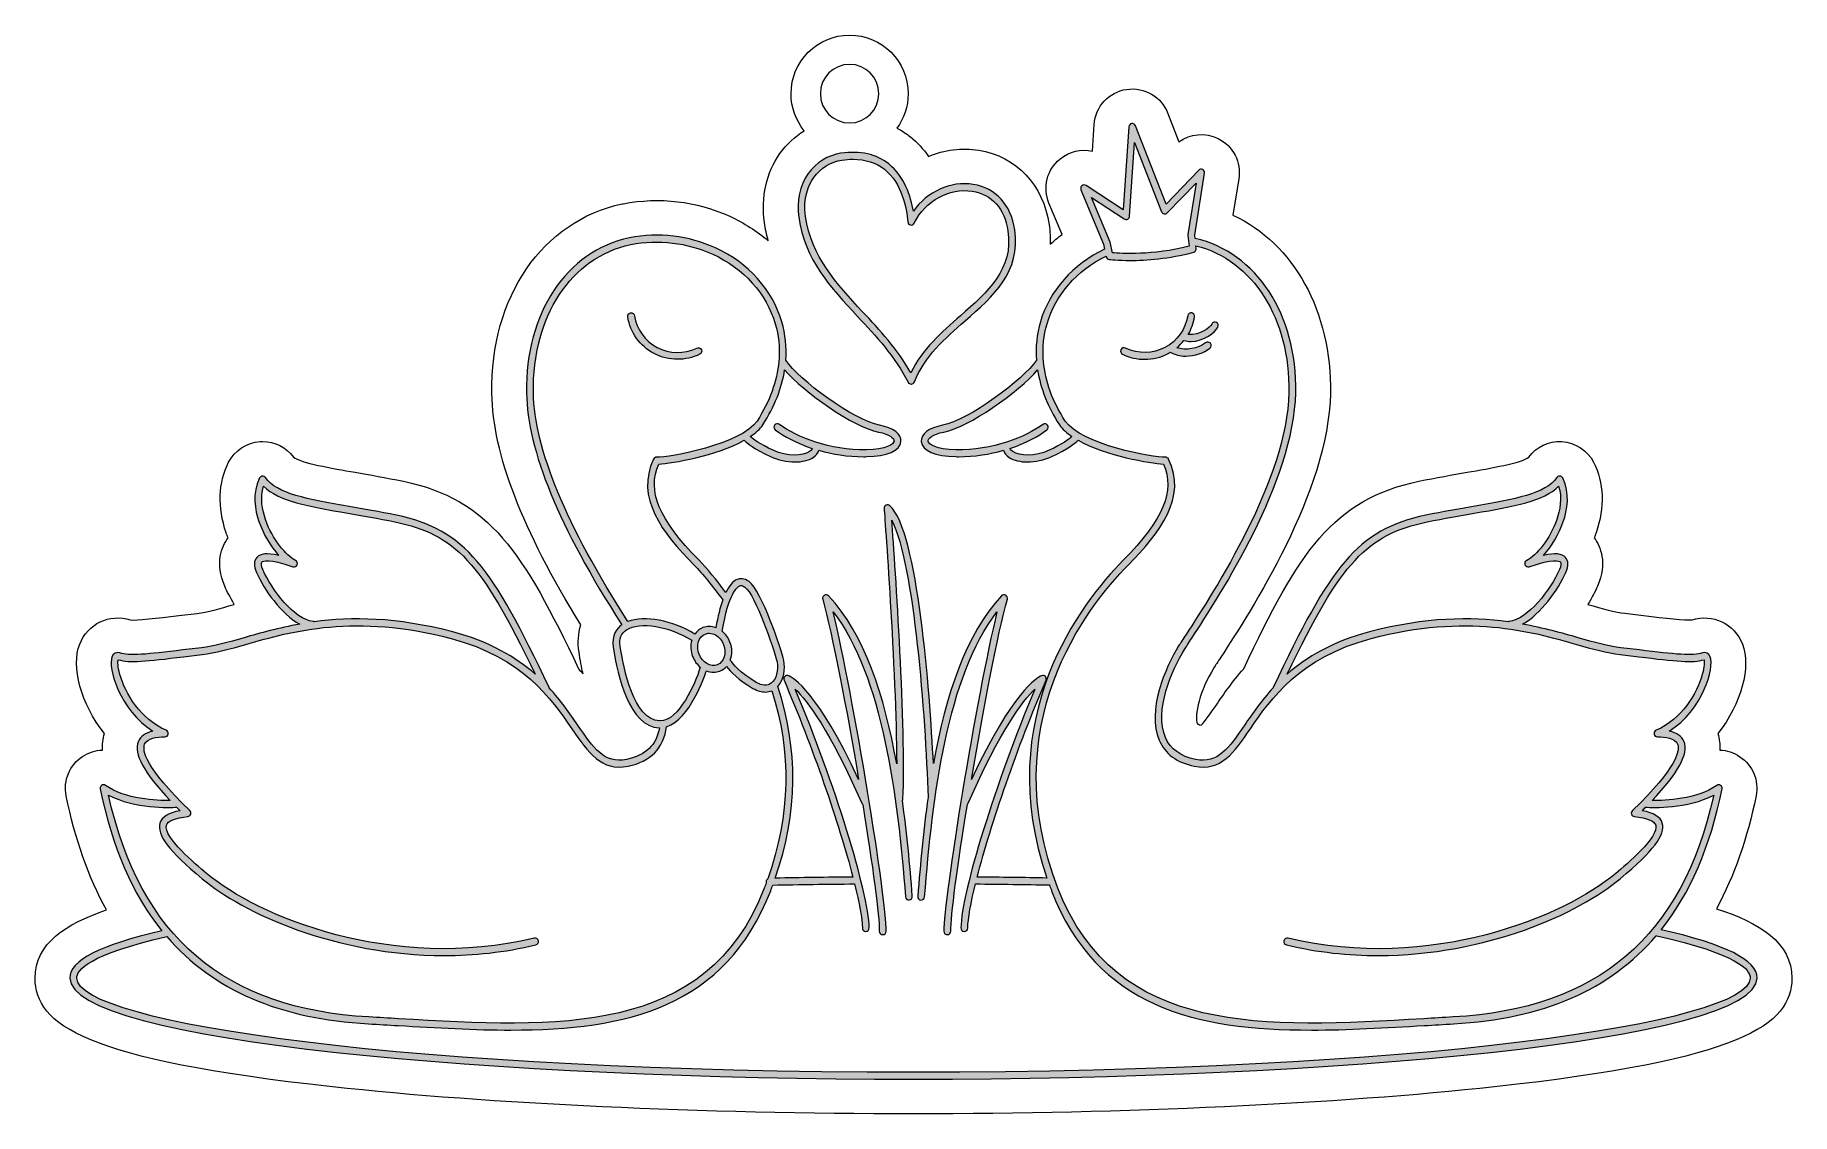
# Model space of a CAD drawing. Header units: inches. Extents: x 0.5 to 9.5, y -7.76 to -2.24.
import ezdxf

# ---------------------------------------------------------------- set-up
doc = ezdxf.new("R2010")
doc.units = ezdxf.units.IN
doc.header["$MEASUREMENT"] = 0
doc.layers.add('1', color=7, linetype='Continuous')

# ---------------------------------------------------------------- blocks, each defined once
blk = doc.blocks.new('block 2')
at = {"layer": '1', "lineweight": 0}
for points in [[(4.4121, -3.1704), (4.4001, -3.0868), (4.4173, -3.0071), (4.4606, -2.9459), (4.5008, -2.8892), (4.5616, -2.8512), (4.6274, -2.8417), (4.7269, -2.8273), (4.8097, -2.8457), (4.8733, -2.8963), (4.9538, -2.9603), (4.9862, -3.0619), (4.9992, -3.1386), (5.0699, -3.0381), (5.1895, -2.9825), (5.3064, -3.0012), (5.4211, -3.0195), (5.5005, -3.1062), (5.5189, -3.2334), (5.5502, -3.4499), (5.4111, -3.5717), (5.2639, -3.7007), (5.1614, -3.7904), (5.0555, -3.8832), (5.0045, -4.0132), (5.002, -4.0197), (4.9959, -4.0241), (4.989, -4.0244), (4.9887, -4.0244), (4.9884, -4.0244), (4.9881, -4.0244), (4.9815, -4.0244), (4.9754, -4.0208), (4.9724, -4.0149), (4.904, -3.8822), (4.807, -3.778), (4.7133, -3.6773), (4.5746, -3.5283), (4.4436, -3.3876), (4.4121, -3.1704)], [(4.4471, -3.1653), (4.4769, -3.3716), (4.6043, -3.5084), (4.7391, -3.6533), (4.8269, -3.7476), (4.9174, -3.8449), (4.9864, -3.9666), (5.0441, -3.8463), (5.1439, -3.7589), (5.2406, -3.6742), (5.3805, -3.5517), (5.5126, -3.436), (5.484, -3.2384), (5.4677, -3.1257), (5.401, -3.052), (5.3009, -3.0361), (5.1831, -3.0172), (5.0607, -3.0845), (5.0039, -3.1996), (5.0004, -3.2067), (4.9925, -3.2106), (4.9848, -3.2091), (4.977, -3.2076), (4.9712, -3.2011), (4.9705, -3.1932), (4.9647, -3.1234), (4.9415, -2.9956), (4.8513, -2.9239), (4.8082, -2.8895), (4.7542, -2.8723), (4.6904, -2.8723), (4.6719, -2.8723), (4.6526, -2.8737), (4.6325, -2.8766), (4.5761, -2.8848), (4.524, -2.9174), (4.4894, -2.9663), (4.4625, -3.0043), (4.4332, -3.0697), (4.4471, -3.1653)]]:
    blk.add_open_spline(points, degree=3, knots=[0, 0, 0, 0, 1, 1, 1, 2, 2, 2, 3, 3, 3, 4, 4, 4, 5, 5, 5, 6, 6, 6, 7, 7, 7, 8, 8, 8, 9, 9, 9, 10, 10, 10, 11, 11, 11, 12, 12, 12, 13, 13, 13, 13], dxfattribs=at)
blk = doc.blocks.new('block 3')
at = {"layer": '1', "lineweight": 0}
for points, knots in [([(9.3224, -7.0676), (9.3224, -7.3922), (7.1247, -7.5862), (5, -7.5862), (2.8753, -7.5862), (0.6776, -7.3922), (0.6776, -7.0676), (0.6776, -6.9779), (0.8324, -6.8986), (1.1495, -6.8254), (0.9987, -6.6387), (0.8937, -6.3971), (0.8333, -6.0989), (0.8318, -6.0919), (0.8348, -6.0847), (0.8408, -6.0807), (0.8467, -6.0767), (0.8545, -6.0767), (0.8604, -6.0808), (0.9656, -6.1521), (1.1208, -6.1591), (1.1914, -6.1582), (1.0573, -6.0169), (1.0036, -5.9177), (1.0283, -5.8566), (1.0393, -5.8291), (1.0646, -5.811), (1.1037, -5.8024), (0.9323, -5.6955), (0.8718, -5.4775), (0.8937, -5.4216), (0.9007, -5.4038), (0.9169, -5.3959), (0.9339, -5.4021), (0.9823, -5.4193), (1.0737, -5.4084), (1.2562, -5.3866), (1.2562, -5.3866), (1.3516, -5.3753), (1.3516, -5.3753), (1.4163, -5.3678), (1.4876, -5.3475), (1.5702, -5.3239), (1.6534, -5.3002), (1.7475, -5.2736), (1.8555, -5.2543), (1.7614, -5.2035), (1.6726, -5.0774), (1.6342, -4.9892), (1.6194, -4.9551), (1.6198, -4.9291), (1.6354, -4.9122), (1.6536, -4.8924), (1.6886, -4.8888), (1.7476, -4.902), (1.7065, -4.8566), (1.6685, -4.7932), (1.6467, -4.7292), (1.6265, -4.6697), (1.6106, -4.5826), (1.6497, -4.5055), (1.6525, -4.5), (1.6581, -4.4963), (1.6642, -4.4959), (1.6705, -4.4957), (1.6764, -4.4983), (1.6799, -4.5034), (1.7383, -4.5872), (1.8937, -4.6141), (2.1087, -4.6512), (2.1816, -4.6638), (2.2641, -4.6781), (2.3507, -4.6962), (2.7036, -4.7698), (2.8416, -4.9607), (3.1327, -5.5789), (3.133, -5.5795), (3.133, -5.5802), (3.1332, -5.5809), (3.1936, -5.6463), (3.2391, -5.7124), (3.279, -5.7707), (3.3615, -5.891), (3.4158, -5.9706), (3.5304, -5.9475), (3.6272, -5.928), (3.6833, -5.8733), (3.6986, -5.7857), (3.6978, -5.7857), (3.6971, -5.7857), (3.6963, -5.7856), (3.5448, -5.7784), (3.4845, -5.5236), (3.4621, -5.3723), (3.4529, -5.3108), (3.4795, -5.2764), (3.5056, -5.2577), (3.1824, -4.7547), (3.0226, -4.3655), (3.0174, -4.0687), (3.0104, -3.662), (3.2222, -3.3429), (3.5443, -3.2747), (3.6973, -3.2461), (3.8457, -3.2636), (3.9858, -3.3266), (4.1541, -3.4036), (4.2778, -3.5415), (4.3254, -3.705), (4.3441, -3.7693), (4.3509, -3.8354), (4.3462, -3.9021), (4.4091, -4.0009), (4.6978, -4.2114), (4.8265, -4.2354), (4.8971, -4.2485), (4.939, -4.2806), (4.9357, -4.319), (4.9318, -4.3656), (4.8657, -4.3944), (4.759, -4.3962), (4.7545, -4.3962), (4.7499, -4.3963), (4.7454, -4.3963), (4.6615, -4.3963), (4.584, -4.3832), (4.5154, -4.3637), (4.5104, -4.3778), (4.5007, -4.3904), (4.4861, -4.4), (4.4624, -4.4156), (4.4289, -4.4233), (4.392, -4.4233), (4.3517, -4.4233), (4.3071, -4.414), (4.2667, -4.3957), (4.1835, -4.358), (4.1459, -4.3257), (4.1326, -4.3123), (3.9914, -4.3906), (3.7608, -4.431), (3.6957, -4.4342), (3.6338, -4.5732), (3.6941, -4.717), (3.9012, -4.9268), (3.9452, -4.9713), (3.9887, -5.026), (4.0385, -5.0924), (4.0555, -5.0573), (4.0747, -5.0345), (4.0963, -5.0259), (4.1104, -5.0201), (4.1325, -5.0174), (4.1577, -5.0363), (4.2229, -5.0852), (4.3235, -5.3848), (4.3353, -5.4402), (4.3446, -5.4836), (4.3361, -5.5402), (4.3043, -5.5742), (4.4114, -5.8921), (4.4073, -6.2219), (4.2921, -6.5558), (4.4223, -6.5533), (4.5555, -6.5514), (4.6895, -6.5503), (4.6193, -6.2781), (4.4817, -5.8785), (4.3367, -5.5418), (4.3339, -5.5352), (4.3353, -5.5276), (4.3404, -5.5225), (4.3454, -5.5173), (4.3531, -5.5158), (4.3597, -5.5186), (4.3841, -5.5288), (4.5094, -5.6009), (4.7187, -6.0502), (4.6583, -5.6901), (4.5848, -5.3057), (4.5351, -5.1267), (4.5329, -5.1189), (4.5364, -5.1106), (4.5434, -5.1066), (4.5505, -5.1027), (4.5593, -5.104), (4.5649, -5.1098), (4.7483, -5.3035), (4.8512, -5.6196), (4.9138, -5.9698), (4.9121, -5.494), (4.8501, -4.6711), (4.8494, -4.6617), (4.8489, -4.6545), (4.8528, -4.6476), (4.8593, -4.6445), (4.8657, -4.6413), (4.8735, -4.6424), (4.8789, -4.6473), (5.0235, -4.7791), (5.0828, -5.6011), (5.1023, -5.9683), (5.165, -5.6186), (5.2679, -5.3032), (5.451, -5.1098), (5.4566, -5.104), (5.4654, -5.1027), (5.4725, -5.1066), (5.4795, -5.1106), (5.4829, -5.1189), (5.4808, -5.1267), (5.431, -5.3057), (5.3576, -5.6901), (5.2971, -6.0502), (5.5065, -5.601), (5.6318, -5.5288), (5.6561, -5.5186), (5.6627, -5.5158), (5.6704, -5.5173), (5.6755, -5.5225), (5.6805, -5.5276), (5.682, -5.5352), (5.6791, -5.5418), (5.5342, -5.8786), (5.3965, -6.2782), (5.3263, -6.5504), (5.4469, -6.5515), (5.5661, -6.5531), (5.6837, -6.5553), (5.4, -5.7329), (5.8592, -5.1449), (6.0745, -4.9268), (6.2816, -4.717), (6.3419, -4.5732), (6.2801, -4.4342), (6.2149, -4.431), (5.9843, -4.3906), (5.8431, -4.3123), (5.8298, -4.3257), (5.7922, -4.358), (5.7091, -4.3957), (5.6686, -4.414), (5.6241, -4.4233), (5.5837, -4.4233), (5.5468, -4.4233), (5.5134, -4.4156), (5.4897, -4.4), (5.475, -4.3904), (5.4653, -4.3778), (5.4603, -4.3637), (5.3917, -4.3832), (5.3142, -4.3963), (5.2303, -4.3963), (5.2258, -4.3963), (5.2212, -4.3962), (5.2167, -4.3962), (5.11, -4.3944), (5.0439, -4.3656), (5.04, -4.319), (5.0368, -4.2806), (5.0786, -4.2485), (5.1492, -4.2354), (5.2778, -4.2114), (5.5666, -4.0009), (5.6296, -3.902), (5.6248, -3.8354), (5.6316, -3.7693), (5.6504, -3.705), (5.6969, -3.5451), (5.8165, -3.4101), (5.979, -3.3323), (5.979, -3.3323), (5.9737, -3.3072), (5.9737, -3.3072), (5.9737, -3.3072), (5.8579, -3.0285), (5.8579, -3.0285), (5.8549, -3.0213), (5.8569, -3.0131), (5.8629, -3.0082), (5.8689, -3.0032), (5.8773, -3.0027), (5.8838, -3.007), (5.8838, -3.007), (6.0739, -3.1317), (6.0739, -3.1317), (6.0739, -3.1317), (6.1032, -2.7058), (6.1032, -2.7058), (6.1038, -2.6976), (6.11, -2.6908), (6.1181, -2.6896), (6.1267, -2.6883), (6.1343, -2.693), (6.1372, -2.7006), (6.1372, -2.7006), (6.2938, -3.103), (6.2938, -3.103), (6.2938, -3.103), (6.461, -2.9289), (6.461, -2.9289), (6.4663, -2.9233), (6.4746, -2.9218), (6.4815, -2.9253), (6.4884, -2.9288), (6.4923, -2.9363), (6.4911, -2.9439), (6.4911, -2.9439), (6.4405, -3.2613), (6.4405, -3.2613), (6.4405, -3.2613), (6.4424, -3.2776), (6.4424, -3.2776), (6.7583, -3.3508), (6.9652, -3.6667), (6.9583, -4.0687), (6.9505, -4.5214), (6.5692, -5.1063), (6.4257, -5.3265), (6.4097, -5.3511), (6.3968, -5.3708), (6.388, -5.3849), (6.3241, -5.4877), (6.2317, -5.6983), (6.2911, -5.8357), (6.3164, -5.8944), (6.3683, -5.932), (6.4453, -5.9475), (6.5599, -5.9706), (6.6142, -5.8911), (6.6967, -5.7707), (6.7367, -5.7124), (6.7822, -5.6463), (6.8425, -5.5809), (6.8427, -5.5803), (6.8427, -5.5795), (6.843, -5.5789), (7.1341, -4.9607), (7.2721, -4.7698), (7.6251, -4.6962), (7.7116, -4.6781), (7.7942, -4.6638), (7.867, -4.6512), (8.0821, -4.614), (8.2375, -4.5872), (8.2958, -4.5034), (8.2994, -4.4983), (8.3054, -4.4952), (8.3115, -4.4959), (8.3177, -4.4963), (8.3232, -4.5), (8.326, -4.5055), (8.3651, -4.5827), (8.3492, -4.6698), (8.329, -4.7292), (8.3072, -4.7932), (8.2693, -4.8566), (8.2281, -4.902), (8.287, -4.8888), (8.3221, -4.8924), (8.3404, -4.9122), (8.3559, -4.9292), (8.3563, -4.9551), (8.3415, -4.9892), (8.3031, -5.0774), (8.2143, -5.2036), (8.1202, -5.2543), (8.2282, -5.2736), (8.3224, -5.3002), (8.4056, -5.3239), (8.4881, -5.3475), (8.5594, -5.3678), (8.6241, -5.3753), (8.6241, -5.3753), (8.7195, -5.3866), (8.7195, -5.3866), (8.9019, -5.4083), (8.9935, -5.4192), (9.0418, -5.4021), (9.0589, -5.396), (9.0751, -5.4038), (9.082, -5.4216), (9.1039, -5.4775), (9.0434, -5.6955), (8.872, -5.8024), (8.9111, -5.811), (8.9364, -5.8291), (8.9475, -5.8566), (8.9721, -5.9177), (8.9184, -6.0169), (8.7843, -6.1582), (8.8549, -6.1591), (9.0101, -6.1521), (9.1153, -6.0808), (9.1212, -6.0767), (9.129, -6.0767), (9.1349, -6.0807), (9.1409, -6.0847), (9.1439, -6.0919), (9.1425, -6.0989), (9.0826, -6.3946), (8.9788, -6.6346), (8.83, -6.8207), (9.161, -6.8951), (9.3224, -6.9759), (9.3224, -7.0676)], [0, 0, 0, 0, 1, 1, 1, 2, 2, 2, 3, 3, 3, 4, 4, 4, 5, 5, 5, 6, 6, 6, 7, 7, 7, 8, 8, 8, 9, 9, 9, 10, 10, 10, 11, 11, 11, 12, 12, 12, 13, 13, 13, 14, 14, 14, 15, 15, 15, 16, 16, 16, 17, 17, 17, 18, 18, 18, 19, 19, 19, 20, 20, 20, 21, 21, 21, 22, 22, 22, 23, 23, 23, 24, 24, 24, 25, 25, 25, 26, 26, 26, 27, 27, 27, 28, 28, 28, 29, 29, 29, 30, 30, 30, 31, 31, 31, 32, 32, 32, 33, 33, 33, 34, 34, 34, 35, 35, 35, 36, 36, 36, 37, 37, 37, 38, 38, 38, 39, 39, 39, 40, 40, 40, 41, 41, 41, 42, 42, 42, 43, 43, 43, 44, 44, 44, 45, 45, 45, 46, 46, 46, 47, 47, 47, 48, 48, 48, 49, 49, 49, 50, 50, 50, 51, 51, 51, 52, 52, 52, 53, 53, 53, 54, 54, 54, 55, 55, 55, 56, 56, 56, 57, 57, 57, 58, 58, 58, 59, 59, 59, 60, 60, 60, 61, 61, 61, 62, 62, 62, 63, 63, 63, 64, 64, 64, 65, 65, 65, 66, 66, 66, 67, 67, 67, 68, 68, 68, 69, 69, 69, 70, 70, 70, 71, 71, 71, 72, 72, 72, 73, 73, 73, 74, 74, 74, 75, 75, 75, 76, 76, 76, 77, 77, 77, 78, 78, 78, 79, 79, 79, 80, 80, 80, 81, 81, 81, 82, 82, 82, 83, 83, 83, 84, 84, 84, 85, 85, 85, 86, 86, 86, 87, 87, 87, 88, 88, 88, 89, 89, 89, 90, 90, 90, 91, 91, 91, 92, 92, 92, 93, 93, 93, 94, 94, 94, 95, 95, 95, 96, 96, 96, 97, 97, 97, 98, 98, 98, 99, 99, 99, 100, 100, 100, 101, 101, 101, 102, 102, 102, 103, 103, 103, 104, 104, 104, 105, 105, 105, 106, 106, 106, 107, 107, 107, 108, 108, 108, 109, 109, 109, 110, 110, 110, 111, 111, 111, 112, 112, 112, 113, 113, 113, 114, 114, 114, 115, 115, 115, 116, 116, 116, 117, 117, 117, 118, 118, 118, 119, 119, 119, 120, 120, 120, 121, 121, 121, 122, 122, 122, 123, 123, 123, 124, 124, 124, 125, 125, 125, 126, 126, 126, 127, 127, 127, 128, 128, 128, 129, 129, 129, 130, 130, 130, 131, 131, 131, 132, 132, 132, 133, 133, 133, 134, 134, 134, 135, 135, 135, 135]), ([(6.0072, -3.2968), (6.0072, -3.2968), (6.0191, -3.3514), (6.0191, -3.3514), (6.0639, -3.3556), (6.2261, -3.3655), (6.4116, -3.318), (6.4116, -3.318), (6.4051, -3.263), (6.4051, -3.263), (6.4049, -3.2614), (6.405, -3.2598), (6.4052, -3.2581), (6.4052, -3.2581), (6.4474, -2.994), (6.4474, -2.994), (6.4474, -2.994), (6.3001, -3.1474), (6.3001, -3.1474), (6.296, -3.1517), (6.2898, -3.1537), (6.284, -3.1524), (6.2781, -3.1513), (6.2732, -3.1472), (6.271, -3.1416), (6.271, -3.1416), (6.133, -2.787), (6.133, -2.787), (6.133, -2.787), (6.107, -3.1642), (6.107, -3.1642), (6.1066, -3.1704), (6.1029, -3.176), (6.0973, -3.1788), (6.0917, -3.1815), (6.085, -3.1812), (6.0797, -3.1777), (6.0797, -3.1777), (5.9124, -3.0679), (5.9124, -3.0679), (5.9124, -3.0679), (6.0072, -3.2968), (6.0072, -3.2968)], [0, 0, 0, 0, 1, 1, 1, 2, 2, 2, 3, 3, 3, 4, 4, 4, 5, 5, 5, 6, 6, 6, 7, 7, 7, 8, 8, 8, 9, 9, 9, 10, 10, 10, 11, 11, 11, 12, 12, 12, 13, 13, 13, 14, 14, 14, 14]), ([(3.0527, -4.0681), (3.0576, -4.3546), (3.2207, -4.7493), (3.5369, -5.2412), (3.622, -5.2085), (3.7664, -5.2342), (3.8795, -5.3053), (3.89, -5.2904), (3.9038, -5.2787), (3.9207, -5.2721), (3.9421, -5.2637), (3.9653, -5.2643), (3.9877, -5.2726), (3.9976, -5.2154), (4.0093, -5.1679), (4.0228, -5.1302), (3.9684, -5.057), (3.9225, -4.9985), (3.8761, -4.9516), (3.712, -4.7853), (3.5733, -4.6045), (3.6685, -4.409), (3.6717, -4.4025), (3.6783, -4.3985), (3.6859, -4.3991), (3.7421, -4.4033), (4.1216, -4.3322), (4.1985, -4.2136), (4.2638, -4.113), (4.3008, -4.0099), (4.3098, -3.9086), (4.3088, -3.9046), (4.3093, -3.9006), (4.311, -3.897), (4.3151, -3.8353), (4.3088, -3.7742), (4.2915, -3.7148), (4.2468, -3.5612), (4.13, -3.4314), (3.9712, -3.3588), (3.838, -3.2988), (3.6967, -3.2822), (3.5512, -3.3093), (3.2465, -3.3738), (3.046, -3.6788), (3.0527, -4.0681)], [0, 0, 0, 0, 1, 1, 1, 2, 2, 2, 3, 3, 3, 4, 4, 4, 5, 5, 5, 6, 6, 6, 7, 7, 7, 8, 8, 8, 9, 9, 9, 10, 10, 10, 11, 11, 11, 12, 12, 12, 13, 13, 13, 14, 14, 14, 15, 15, 15, 15]), ([(5.7401, -6.6077), (6.035, -7.3689), (6.8018, -7.3237), (7.6139, -7.276), (7.6643, -7.2731), (7.7148, -7.2701), (7.7653, -7.2673), (8.5037, -7.2267), (8.9405, -6.8549), (9.0996, -6.131), (8.9658, -6.2006), (8.7873, -6.1945), (8.751, -6.1924), (8.7451, -6.1984), (8.7393, -6.2043), (8.7331, -6.2104), (8.7934, -6.2215), (8.8265, -6.2423), (8.8363, -6.2746), (8.854, -6.3325), (8.7914, -6.4148), (8.6205, -6.5588), (8.4109, -6.7353), (7.9347, -6.9525), (7.381, -6.9525), (7.2288, -6.9525), (7.0707, -6.9361), (6.9108, -6.8979), (6.9013, -6.8956), (6.8954, -6.8861), (6.8977, -6.8766), (6.8999, -6.8672), (6.9093, -6.8611), (6.919, -6.8636), (7.6484, -7.0377), (8.3358, -6.7524), (8.5978, -6.5318), (8.6529, -6.4854), (8.8206, -6.3441), (8.8026, -6.2849), (8.7958, -6.2627), (8.758, -6.2473), (8.6932, -6.2403), (8.6864, -6.2396), (8.6807, -6.235), (8.6784, -6.2285), (8.6762, -6.222), (8.678, -6.2148), (8.6829, -6.2101), (8.9142, -5.9875), (8.9274, -5.9014), (8.9147, -5.8698), (8.9021, -5.8385), (8.8515, -5.8319), (8.8112, -5.8319), (8.8029, -5.8319), (8.7956, -5.826), (8.7939, -5.8178), (8.7923, -5.8096), (8.7966, -5.8013), (8.8043, -5.798), (8.9357, -5.7421), (9.0141, -5.6092), (9.0412, -5.5124), (9.0528, -5.4713), (9.0524, -5.4459), (9.0499, -5.4365), (8.9934, -5.4548), (8.9046, -5.4442), (8.7153, -5.4217), (8.7153, -5.4217), (8.62, -5.4104), (8.62, -5.4104), (8.5525, -5.4025), (8.4799, -5.3818), (8.3959, -5.3579), (8.1597, -5.2905), (7.8362, -5.1983), (7.3451, -5.3282), (6.9759, -5.4258), (6.8314, -5.6367), (6.7258, -5.7906), (6.6419, -5.913), (6.5759, -6.01), (6.4384, -5.9821), (6.3493, -5.9641), (6.2889, -5.9196), (6.2587, -5.8497), (6.1936, -5.699), (6.2905, -5.4749), (6.3581, -5.3663), (6.367, -5.352), (6.38, -5.3321), (6.3961, -5.3072), (6.5382, -5.0893), (6.9154, -4.5106), (6.923, -4.0681), (6.9296, -3.6887), (6.739, -3.39), (6.4468, -3.3152), (6.4468, -3.3152), (6.4484, -3.3292), (6.4484, -3.3292), (6.4494, -3.3379), (6.4439, -3.346), (6.4355, -3.3482), (6.3077, -3.3828), (6.191, -3.3908), (6.111, -3.3908), (6.0466, -3.3908), (6.0059, -3.3856), (6.0022, -3.3852), (5.9948, -3.3842), (5.9888, -3.3786), (5.9873, -3.3713), (5.9873, -3.3713), (5.9866, -3.3681), (5.9866, -3.3681), (5.8371, -3.4421), (5.7272, -3.5672), (5.6842, -3.7148), (5.667, -3.7742), (5.6606, -3.8352), (5.6647, -3.8969), (5.6665, -3.9006), (5.667, -3.9046), (5.6659, -3.9086), (5.6749, -4.01), (5.712, -4.113), (5.7772, -4.2136), (5.8542, -4.3322), (6.2345, -4.4041), (6.2898, -4.3991), (6.2977, -4.3985), (6.304, -4.4025), (6.3072, -4.409), (6.4025, -4.6045), (6.2637, -4.7853), (6.0996, -4.9516), (5.8835, -5.1705), (5.4157, -5.7703), (5.7401, -6.6077)], [0, 0, 0, 0, 1, 1, 1, 2, 2, 2, 3, 3, 3, 4, 4, 4, 5, 5, 5, 6, 6, 6, 7, 7, 7, 8, 8, 8, 9, 9, 9, 10, 10, 10, 11, 11, 11, 12, 12, 12, 13, 13, 13, 14, 14, 14, 15, 15, 15, 16, 16, 16, 17, 17, 17, 18, 18, 18, 19, 19, 19, 20, 20, 20, 21, 21, 21, 22, 22, 22, 23, 23, 23, 24, 24, 24, 25, 25, 25, 26, 26, 26, 27, 27, 27, 28, 28, 28, 29, 29, 29, 30, 30, 30, 31, 31, 31, 32, 32, 32, 33, 33, 33, 34, 34, 34, 35, 35, 35, 36, 36, 36, 37, 37, 37, 38, 38, 38, 39, 39, 39, 40, 40, 40, 41, 41, 41, 42, 42, 42, 43, 43, 43, 44, 44, 44, 45, 45, 45, 46, 46, 46, 47, 47, 47, 47]), ([(4.3398, -3.9518), (4.325, -4.0457), (4.2881, -4.1404), (4.2281, -4.2328), (4.2138, -4.2548), (4.1912, -4.2748), (4.1639, -4.2932), (4.1788, -4.3065), (4.2132, -4.3327), (4.2812, -4.3636), (4.3538, -4.3964), (4.4326, -4.393), (4.4667, -4.3705), (4.4743, -4.3655), (4.4791, -4.3599), (4.4817, -4.3537), (4.4008, -4.327), (4.335, -4.2917), (4.2919, -4.2587), (4.2841, -4.2528), (4.2827, -4.2417), (4.2886, -4.234), (4.2945, -4.2262), (4.3055, -4.2247), (4.3133, -4.2307), (4.4008, -4.2977), (4.5726, -4.3637), (4.7585, -4.3609), (4.8594, -4.3592), (4.8992, -4.3325), (4.9005, -4.3161), (4.9015, -4.3043), (4.8806, -4.2813), (4.8201, -4.2701), (4.6945, -4.2467), (4.4367, -4.0647), (4.3398, -3.9518)], [0, 0, 0, 0, 1, 1, 1, 2, 2, 2, 3, 3, 3, 4, 4, 4, 5, 5, 5, 6, 6, 6, 7, 7, 7, 8, 8, 8, 9, 9, 9, 10, 10, 10, 11, 11, 11, 12, 12, 12, 12]), ([(5.8119, -4.2932), (5.7845, -4.2748), (5.7619, -4.2548), (5.7476, -4.2328), (5.6876, -4.1404), (5.6507, -4.0458), (5.6359, -3.9518), (5.539, -4.0647), (5.2812, -4.2467), (5.1557, -4.2701), (5.0952, -4.2813), (5.0742, -4.3043), (5.0752, -4.3161), (5.0765, -4.3325), (5.1163, -4.3592), (5.2172, -4.3609), (5.4036, -4.3634), (5.5749, -4.2977), (5.6625, -4.2307), (5.6702, -4.2247), (5.6812, -4.2262), (5.6872, -4.234), (5.6931, -4.2417), (5.6916, -4.2528), (5.6839, -4.2587), (5.6407, -4.2917), (5.575, -4.327), (5.494, -4.3537), (5.4966, -4.3599), (5.5014, -4.3655), (5.509, -4.3705), (5.5433, -4.393), (5.6219, -4.3965), (5.6945, -4.3636), (5.7625, -4.3327), (5.7969, -4.3066), (5.8119, -4.2932)], [0, 0, 0, 0, 1, 1, 1, 2, 2, 2, 3, 3, 3, 4, 4, 4, 5, 5, 5, 6, 6, 6, 7, 7, 7, 8, 8, 8, 9, 9, 9, 10, 10, 10, 11, 11, 11, 12, 12, 12, 12]), ([(1.9299, -5.2425), (2.1201, -5.2168), (2.3513, -5.2178), (2.6397, -5.2941), (2.8301, -5.3445), (2.9625, -5.4237), (3.061, -5.5102), (2.7828, -4.931), (2.6526, -4.7953), (2.3434, -4.7307), (2.2575, -4.7127), (2.1753, -4.6985), (2.1027, -4.686), (1.8987, -4.6507), (1.7464, -4.6244), (1.6706, -4.5472), (1.6514, -4.6069), (1.6644, -4.6715), (1.6801, -4.7178), (1.7148, -4.8196), (1.7857, -4.9044), (1.8343, -4.9276), (1.8427, -4.9316), (1.8466, -4.9415), (1.8431, -4.9501), (1.8395, -4.9588), (1.8299, -4.9631), (1.821, -4.9602), (1.696, -4.9177), (1.6677, -4.9293), (1.6613, -4.9361), (1.6564, -4.9415), (1.6583, -4.9561), (1.6666, -4.9751), (1.7111, -5.0775), (1.8286, -5.231), (1.9247, -5.2409), (1.9266, -5.2411), (1.9282, -5.2418), (1.9299, -5.2425)], [0, 0, 0, 0, 1, 1, 1, 2, 2, 2, 3, 3, 3, 4, 4, 4, 5, 5, 5, 6, 6, 6, 7, 7, 7, 8, 8, 8, 9, 9, 9, 10, 10, 10, 11, 11, 11, 12, 12, 12, 13, 13, 13, 13]), ([(6.9147, -5.5102), (7.0132, -5.4237), (7.1456, -5.3445), (7.336, -5.2941), (7.6244, -5.2178), (7.8555, -5.2168), (8.0458, -5.2425), (8.0475, -5.2418), (8.0491, -5.2411), (8.051, -5.2409), (8.1471, -5.231), (8.2646, -5.0775), (8.3091, -4.9751), (8.3174, -4.9561), (8.3194, -4.9415), (8.3144, -4.9361), (8.308, -4.9293), (8.2796, -4.9177), (8.1547, -4.9602), (8.1458, -4.9631), (8.1362, -4.9588), (8.1327, -4.9501), (8.1292, -4.9415), (8.133, -4.9316), (8.1414, -4.9276), (8.19, -4.9044), (8.261, -4.8196), (8.2956, -4.7179), (8.3114, -4.6716), (8.3244, -4.6069), (8.3051, -4.5472), (8.2293, -4.6244), (8.077, -4.6507), (7.873, -4.686), (7.8004, -4.6985), (7.7182, -4.7127), (7.6323, -4.7307), (7.3231, -4.7953), (7.1929, -4.931), (6.9147, -5.5102)], [0, 0, 0, 0, 1, 1, 1, 2, 2, 2, 3, 3, 3, 4, 4, 4, 5, 5, 5, 6, 6, 6, 7, 7, 7, 8, 8, 8, 9, 9, 9, 10, 10, 10, 11, 11, 11, 12, 12, 12, 13, 13, 13, 13]), ([(9.2871, -7.0676), (9.2871, -7.0266), (9.2249, -6.944), (8.8081, -6.8518), (8.8071, -6.8516), (8.8064, -6.8511), (8.8056, -6.8507), (8.5687, -7.1284), (8.2244, -7.2774), (7.7673, -7.3025), (7.7168, -7.3053), (7.6663, -7.3083), (7.6159, -7.3113), (7.4189, -7.3228), (7.2244, -7.3343), (7.0385, -7.3343), (6.4456, -7.3343), (5.9388, -7.2181), (5.7072, -6.6205), (5.7034, -6.6105), (5.7002, -6.6007), (5.6965, -6.5908), (5.5719, -6.5885), (5.4454, -6.5867), (5.3174, -6.5856), (5.2933, -6.6836), (5.279, -6.7625), (5.2779, -6.8119), (5.2777, -6.8215), (5.2698, -6.8292), (5.2602, -6.8292), (5.2601, -6.8292), (5.26, -6.8292), (5.2599, -6.8292), (5.2501, -6.829), (5.2424, -6.8209), (5.2426, -6.8112), (5.2467, -6.6254), (5.4208, -6.0658), (5.6213, -5.5878), (5.5604, -5.6469), (5.4448, -5.7968), (5.2807, -6.1721), (5.2796, -6.1747), (5.2779, -6.1767), (5.276, -6.1784), (5.226, -6.4871), (5.1894, -6.7556), (5.1913, -6.8274), (5.1915, -6.8371), (5.1839, -6.8452), (5.1741, -6.8455), (5.174, -6.8455), (5.1738, -6.8455), (5.1737, -6.8455), (5.1641, -6.8455), (5.1563, -6.8379), (5.156, -6.8283), (5.1519, -6.6737), (5.3239, -5.6172), (5.4276, -5.1915), (5.174, -5.5202), (5.0962, -6.1395), (5.0572, -6.6524), (5.0564, -6.6622), (5.047, -6.6693), (5.0382, -6.6686), (5.0285, -6.6679), (5.0212, -6.6594), (5.0219, -6.6497), (5.0347, -6.4816), (5.0512, -6.3091), (5.0749, -6.1409), (5.0603, -5.725), (5.0037, -4.9488), (4.8892, -4.7222), (4.9062, -4.9594), (4.9633, -5.8003), (4.9458, -6.1496), (4.9456, -6.1525), (4.9446, -6.1551), (4.9432, -6.1574), (4.9656, -6.32), (4.9815, -6.4863), (4.9938, -6.6484), (4.9946, -6.6581), (4.9873, -6.6666), (4.9776, -6.6673), (4.9681, -6.6679), (4.9594, -6.6608), (4.9586, -6.6511), (4.9196, -6.1388), (4.8417, -5.5199), (4.5883, -5.1915), (4.6919, -5.6172), (4.8639, -6.6737), (4.8599, -6.8283), (4.8596, -6.8379), (4.8518, -6.8455), (4.8422, -6.8455), (4.8421, -6.8455), (4.8419, -6.8455), (4.8417, -6.8455), (4.832, -6.8452), (4.8243, -6.8371), (4.8246, -6.8274), (4.8265, -6.7556), (4.7899, -6.4871), (4.7399, -6.1784), (4.7379, -6.1767), (4.7362, -6.1747), (4.7351, -6.1721), (4.5711, -5.7968), (4.4555, -5.6469), (4.3946, -5.5878), (4.5951, -6.0658), (4.7691, -6.6254), (4.7732, -6.8112), (4.7735, -6.8209), (4.7657, -6.829), (4.756, -6.8292), (4.7558, -6.8292), (4.7557, -6.8292), (4.7556, -6.8292), (4.746, -6.8292), (4.7382, -6.8215), (4.738, -6.8119), (4.7369, -6.7625), (4.7225, -6.6835), (4.6984, -6.5855), (4.557, -6.5866), (4.4162, -6.5886), (4.2791, -6.5913), (4.2755, -6.601), (4.2722, -6.6107), (4.2685, -6.6205), (4.037, -7.2181), (3.53, -7.3343), (2.9372, -7.3343), (2.7512, -7.3343), (2.5569, -7.3228), (2.3598, -7.3113), (2.3094, -7.3083), (2.2589, -7.3053), (2.2085, -7.3025), (1.7541, -7.2776), (1.4113, -7.1301), (1.1746, -6.8557), (0.7732, -6.9464), (0.7129, -7.0273), (0.7129, -7.0676), (0.7129, -7.301), (2.4355, -7.5509), (5, -7.5509), (7.5644, -7.5509), (9.2871, -7.301), (9.2871, -7.0676)], [0, 0, 0, 0, 1, 1, 1, 2, 2, 2, 3, 3, 3, 4, 4, 4, 5, 5, 5, 6, 6, 6, 7, 7, 7, 8, 8, 8, 9, 9, 9, 10, 10, 10, 11, 11, 11, 12, 12, 12, 13, 13, 13, 14, 14, 14, 15, 15, 15, 16, 16, 16, 17, 17, 17, 18, 18, 18, 19, 19, 19, 20, 20, 20, 21, 21, 21, 22, 22, 22, 23, 23, 23, 24, 24, 24, 25, 25, 25, 26, 26, 26, 27, 27, 27, 28, 28, 28, 29, 29, 29, 30, 30, 30, 31, 31, 31, 32, 32, 32, 33, 33, 33, 34, 34, 34, 35, 35, 35, 36, 36, 36, 37, 37, 37, 38, 38, 38, 39, 39, 39, 40, 40, 40, 41, 41, 41, 42, 42, 42, 43, 43, 43, 44, 44, 44, 45, 45, 45, 46, 46, 46, 47, 47, 47, 48, 48, 48, 49, 49, 49, 50, 50, 50, 51, 51, 51, 52, 52, 52, 52]), ([(4.0202, -5.291), (4.0375, -5.305), (4.0513, -5.324), (4.0599, -5.3461), (4.0724, -5.378), (4.0719, -5.4113), (4.0613, -5.4388), (4.0727, -5.4551), (4.1131, -5.5069), (4.1945, -5.5527), (4.2256, -5.5702), (4.2511, -5.5718), (4.2705, -5.5575), (4.2966, -5.5384), (4.3099, -5.4901), (4.3008, -5.4476), (4.2861, -5.3783), (4.1872, -5.1026), (4.1366, -5.0646), (4.1234, -5.0547), (4.1148, -5.0563), (4.1095, -5.0585), (4.0966, -5.0638), (4.0521, -5.0959), (4.0202, -5.291)], [0, 0, 0, 0, 1, 1, 1, 2, 2, 2, 3, 3, 3, 4, 4, 4, 5, 5, 5, 6, 6, 6, 7, 7, 7, 8, 8, 8, 8]), ([(0.8761, -6.131), (1.0352, -6.8549), (1.472, -7.2267), (2.2104, -7.2673), (2.2609, -7.2701), (2.3114, -7.2731), (2.3619, -7.276), (3.1738, -7.3238), (3.9407, -7.3689), (4.2356, -6.6077), (4.2393, -6.5983), (4.2425, -6.5888), (4.246, -6.5793), (4.2455, -6.5777), (4.2449, -6.5761), (4.2449, -6.5743), (4.2447, -6.5679), (4.2482, -6.5624), (4.2533, -6.5592), (4.3697, -6.2313), (4.3767, -5.9075), (4.2741, -5.5955), (4.265, -5.5993), (4.254, -5.6022), (4.2407, -5.6022), (4.2231, -5.6022), (4.2019, -5.5974), (4.1772, -5.5834), (4.104, -5.5423), (4.0617, -5.4969), (4.0417, -5.4715), (4.0324, -5.4816), (4.021, -5.4898), (4.0078, -5.4949), (3.9972, -5.4991), (3.9862, -5.501), (3.9752, -5.501), (3.9629, -5.501), (3.9507, -5.4983), (3.939, -5.4937), (3.9308, -5.5186), (3.8544, -5.7423), (3.7352, -5.7799), (3.7208, -5.8888), (3.6529, -5.9588), (3.5374, -5.9821), (3.4001, -6.0096), (3.3338, -5.913), (3.2499, -5.7906), (3.1443, -5.6367), (2.9997, -5.4258), (2.6306, -5.3282), (2.1396, -5.1983), (1.816, -5.2905), (1.5798, -5.3579), (1.4958, -5.3818), (1.4232, -5.4025), (1.3557, -5.4104), (1.3557, -5.4104), (1.2604, -5.4217), (1.2604, -5.4217), (1.0709, -5.4442), (0.9822, -5.4549), (0.9258, -5.4365), (0.9233, -5.4459), (0.9229, -5.4713), (0.9345, -5.5124), (0.9616, -5.6092), (1.04, -5.7421), (1.1714, -5.798), (1.1791, -5.8013), (1.1834, -5.8096), (1.1818, -5.8178), (1.1801, -5.826), (1.1728, -5.8319), (1.1645, -5.8319), (1.1242, -5.8319), (1.0736, -5.8385), (1.061, -5.8698), (1.0483, -5.9014), (1.0615, -5.9875), (1.2928, -6.2101), (1.2977, -6.2148), (1.2995, -6.222), (1.2973, -6.2285), (1.295, -6.235), (1.2893, -6.2396), (1.2825, -6.2403), (1.2177, -6.2473), (1.1799, -6.2627), (1.1732, -6.2849), (1.1551, -6.3441), (1.3228, -6.4854), (1.378, -6.5318), (1.64, -6.7525), (2.3276, -7.0375), (3.0568, -6.8636), (3.0664, -6.8611), (3.0757, -6.8672), (3.078, -6.8766), (3.0803, -6.8861), (3.0744, -6.8956), (3.065, -6.8979), (2.905, -6.9361), (2.7469, -6.9525), (2.5947, -6.9525), (2.041, -6.9525), (1.5649, -6.7353), (1.3552, -6.5588), (1.1843, -6.4148), (1.1218, -6.3325), (1.1394, -6.2746), (1.1492, -6.2423), (1.1824, -6.2215), (1.2426, -6.2104), (1.2364, -6.2043), (1.2306, -6.1984), (1.2247, -6.1924), (1.1884, -6.1945), (1.0099, -6.2007), (0.8761, -6.131)], [0, 0, 0, 0, 1, 1, 1, 2, 2, 2, 3, 3, 3, 4, 4, 4, 5, 5, 5, 6, 6, 6, 7, 7, 7, 8, 8, 8, 9, 9, 9, 10, 10, 10, 11, 11, 11, 12, 12, 12, 13, 13, 13, 14, 14, 14, 15, 15, 15, 16, 16, 16, 17, 17, 17, 18, 18, 18, 19, 19, 19, 20, 20, 20, 21, 21, 21, 22, 22, 22, 23, 23, 23, 24, 24, 24, 25, 25, 25, 26, 26, 26, 27, 27, 27, 28, 28, 28, 29, 29, 29, 30, 30, 30, 31, 31, 31, 32, 32, 32, 33, 33, 33, 34, 34, 34, 35, 35, 35, 36, 36, 36, 37, 37, 37, 38, 38, 38, 39, 39, 39, 40, 40, 40, 40]), ([(3.6981, -5.7504), (3.6992, -5.7505), (3.7004, -5.7505), (3.7015, -5.7505), (3.7986, -5.7505), (3.882, -5.5563), (3.9062, -5.4805), (3.9067, -5.4788), (3.9077, -5.4774), (3.9087, -5.476), (3.8917, -5.4623), (3.8774, -5.4436), (3.8685, -5.4209), (3.8577, -5.3932), (3.8564, -5.3638), (3.8641, -5.3372), (3.7505, -5.2645), (3.5976, -5.2398), (3.5298, -5.2836), (3.5024, -5.3013), (3.4914, -5.3294), (3.4969, -5.3672), (3.5138, -5.4803), (3.567, -5.7441), (3.6981, -5.7504)], [0, 0, 0, 0, 1, 1, 1, 2, 2, 2, 3, 3, 3, 4, 4, 4, 5, 5, 5, 6, 6, 6, 7, 7, 7, 8, 8, 8, 8]), ([(3.995, -5.4621), (4.0296, -5.4485), (4.044, -5.4023), (4.0271, -5.3589), (4.0187, -5.3374), (4.0039, -5.32), (3.9855, -5.3099), (3.9751, -5.3041), (3.9642, -5.3012), (3.9536, -5.3012), (3.9467, -5.3012), (3.9399, -5.3024), (3.9336, -5.3049), (3.9173, -5.3113), (3.9049, -5.3251), (3.8987, -5.3438), (3.892, -5.3637), (3.893, -5.3865), (3.9014, -5.4081), (3.9183, -5.4514), (3.9603, -5.4757), (3.995, -5.4621)], [0, 0, 0, 0, 1, 1, 1, 2, 2, 2, 3, 3, 3, 4, 4, 4, 5, 5, 5, 6, 6, 6, 7, 7, 7, 7])]:
    blk.add_open_spline(points, degree=3, knots=knots, dxfattribs=at)

msp = doc.modelspace()

# ---------------------------------------------------------------- hatches: boundary and pattern name
at = {"layer": '1', "true_color": 0xffffff}
h = msp.add_hatch(color=7, dxfattribs=at)
h.dxf.hatch_style = 2
edge = h.paths.add_edge_path()
edge.add_spline(control_points=[(6.3945, -3.8808), (6.3661, -3.8808), (6.3385, -3.8745), (6.3156, -3.8612), (6.312, -3.8633), (6.3085, -3.8657), (6.3048, -3.8677), (6.2672, -3.8875), (6.2262, -3.8974), (6.1849, -3.8974), (6.1464, -3.8974), (6.1076, -3.8888), (6.0709, -3.8715), (6.0621, -3.8673), (6.0583, -3.8568), (6.0625, -3.848), (6.0666, -3.8392), (6.0772, -3.8354), (6.086, -3.8396), (6.1518, -3.8705), (6.2256, -3.8694), (6.2884, -3.8365), (6.351, -3.8036), (6.3935, -3.7444), (6.4051, -3.6742), (6.4067, -3.6646), (6.4159, -3.6579), (6.4253, -3.6597), (6.435, -3.6612), (6.4415, -3.6703), (6.4399, -3.6799), (6.4346, -3.7123), (6.4233, -3.7425), (6.4074, -3.7697), (6.4678, -3.7778), (6.5208, -3.7317), (6.528, -3.7168), (6.5322, -3.708), (6.5427, -3.7042), (6.5516, -3.7084), (6.5604, -3.7127), (6.5641, -3.7232), (6.5599, -3.732), (6.5471, -3.7588), (6.4885, -3.8062), (6.4209, -3.8062), (6.4093, -3.8062), (6.3974, -3.8042), (6.3855, -3.8011), (6.3746, -3.8145), (6.3625, -3.8269), (6.349, -3.838), (6.3936, -3.8534), (6.4594, -3.8438), (6.4961, -3.8129), (6.5035, -3.8067), (6.5146, -3.8077), (6.5209, -3.8151), (6.5272, -3.8226), (6.5262, -3.8337), (6.5187, -3.84), (6.4889, -3.865), (6.441, -3.8808), (6.3945, -3.8808)], knot_values=[0, 0, 0, 0, 1, 1, 1, 2, 2, 2, 3, 3, 3, 4, 4, 4, 5, 5, 5, 6, 6, 6, 7, 7, 7, 8, 8, 8, 9, 9, 9, 10, 10, 10, 11, 11, 11, 12, 12, 12, 13, 13, 13, 14, 14, 14, 15, 15, 15, 16, 16, 16, 17, 17, 17, 18, 18, 18, 19, 19, 19, 20, 20, 20, 21, 21, 21, 21], degree=3, periodic=1)
edge = h.paths.add_edge_path()
edge.add_spline(control_points=[(3.671, -3.8677), (3.7085, -3.8875), (3.7495, -3.8974), (3.7908, -3.8974), (3.8293, -3.8974), (3.8681, -3.8888), (3.9048, -3.8715), (3.9136, -3.8673), (3.9174, -3.8568), (3.9132, -3.848), (3.9091, -3.8392), (3.8985, -3.8354), (3.8897, -3.8396), (3.8238, -3.8706), (3.7501, -3.8695), (3.6873, -3.8365), (3.6247, -3.8036), (3.5822, -3.7444), (3.5706, -3.6742), (3.5691, -3.6646), (3.5597, -3.6579), (3.5504, -3.6597), (3.5408, -3.6612), (3.5343, -3.6703), (3.5358, -3.6799), (3.5492, -3.7612), (3.5984, -3.8296), (3.671, -3.8677)], knot_values=[0, 0, 0, 0, 1, 1, 1, 2, 2, 2, 3, 3, 3, 4, 4, 4, 5, 5, 5, 6, 6, 6, 7, 7, 7, 8, 8, 8, 9, 9, 9, 9], degree=3, periodic=1)
edge = h.paths.add_edge_path()
edge.add_spline(control_points=[(4.4121, -3.1704), (4.4001, -3.0868), (4.4173, -3.0071), (4.4606, -2.9459), (4.5008, -2.8892), (4.5616, -2.8512), (4.6274, -2.8417), (4.7269, -2.8273), (4.8097, -2.8457), (4.8733, -2.8963), (4.9538, -2.9603), (4.9862, -3.0619), (4.9992, -3.1386), (5.0699, -3.0381), (5.1895, -2.9825), (5.3064, -3.0012), (5.4211, -3.0195), (5.5005, -3.1062), (5.5189, -3.2334), (5.5502, -3.4499), (5.4111, -3.5717), (5.2639, -3.7007), (5.1614, -3.7904), (5.0555, -3.8832), (5.0045, -4.0132), (5.002, -4.0197), (4.9959, -4.0241), (4.989, -4.0244), (4.9887, -4.0244), (4.9884, -4.0244), (4.9881, -4.0244), (4.9815, -4.0244), (4.9754, -4.0208), (4.9724, -4.0149), (4.904, -3.8822), (4.807, -3.778), (4.7133, -3.6773), (4.5746, -3.5283), (4.4436, -3.3876), (4.4121, -3.1704)], knot_values=[0, 0, 0, 0, 1, 1, 1, 2, 2, 2, 3, 3, 3, 4, 4, 4, 5, 5, 5, 6, 6, 6, 7, 7, 7, 8, 8, 8, 9, 9, 9, 10, 10, 10, 11, 11, 11, 12, 12, 12, 13, 13, 13, 13], degree=3, periodic=1)
edge = h.paths.add_edge_path()
edge.add_spline(control_points=[(4.4471, -3.1653), (4.4769, -3.3716), (4.6043, -3.5084), (4.7391, -3.6533), (4.8269, -3.7476), (4.9174, -3.8449), (4.9864, -3.9666), (5.0441, -3.8463), (5.1439, -3.7589), (5.2406, -3.6742), (5.3805, -3.5517), (5.5126, -3.436), (5.484, -3.2384), (5.4677, -3.1257), (5.401, -3.052), (5.3009, -3.0361), (5.1831, -3.0172), (5.0607, -3.0845), (5.0039, -3.1996), (5.0004, -3.2067), (4.9925, -3.2106), (4.9848, -3.2091), (4.977, -3.2076), (4.9712, -3.2011), (4.9705, -3.1932), (4.9647, -3.1234), (4.9415, -2.9956), (4.8513, -2.9239), (4.8082, -2.8895), (4.7542, -2.8723), (4.6904, -2.8723), (4.6719, -2.8723), (4.6526, -2.8737), (4.6325, -2.8766), (4.5761, -2.8848), (4.524, -2.9174), (4.4894, -2.9663), (4.4625, -3.0043), (4.4332, -3.0697), (4.4471, -3.1653)], knot_values=[0, 0, 0, 0, 1, 1, 1, 2, 2, 2, 3, 3, 3, 4, 4, 4, 5, 5, 5, 6, 6, 6, 7, 7, 7, 8, 8, 8, 9, 9, 9, 10, 10, 10, 11, 11, 11, 12, 12, 12, 13, 13, 13, 13], degree=3, periodic=1)
edge = h.paths.add_edge_path()
edge.add_spline(control_points=[(9.3224, -7.0676), (9.3224, -7.3922), (7.1247, -7.5862), (5, -7.5862), (2.8753, -7.5862), (0.6776, -7.3922), (0.6776, -7.0676), (0.6776, -6.9779), (0.8324, -6.8986), (1.1495, -6.8254), (0.9987, -6.6387), (0.8937, -6.3971), (0.8333, -6.0989), (0.8318, -6.0919), (0.8348, -6.0847), (0.8408, -6.0807), (0.8467, -6.0767), (0.8545, -6.0767), (0.8604, -6.0808), (0.9656, -6.1521), (1.1208, -6.1591), (1.1914, -6.1582), (1.0573, -6.0169), (1.0036, -5.9177), (1.0283, -5.8566), (1.0393, -5.8291), (1.0646, -5.811), (1.1037, -5.8024), (0.9323, -5.6955), (0.8718, -5.4775), (0.8937, -5.4216), (0.9007, -5.4038), (0.9169, -5.3959), (0.9339, -5.4021), (0.9823, -5.4193), (1.0737, -5.4084), (1.2562, -5.3866), (1.2562, -5.3866), (1.3516, -5.3753), (1.3516, -5.3753), (1.4163, -5.3678), (1.4876, -5.3475), (1.5702, -5.3239), (1.6534, -5.3002), (1.7475, -5.2736), (1.8555, -5.2543), (1.7614, -5.2035), (1.6726, -5.0774), (1.6342, -4.9892), (1.6194, -4.9551), (1.6198, -4.9291), (1.6354, -4.9122), (1.6536, -4.8924), (1.6886, -4.8888), (1.7476, -4.902), (1.7065, -4.8566), (1.6685, -4.7932), (1.6467, -4.7292), (1.6265, -4.6697), (1.6106, -4.5826), (1.6497, -4.5055), (1.6525, -4.5), (1.6581, -4.4963), (1.6642, -4.4959), (1.6705, -4.4957), (1.6764, -4.4983), (1.6799, -4.5034), (1.7383, -4.5872), (1.8937, -4.6141), (2.1087, -4.6512), (2.1816, -4.6638), (2.2641, -4.6781), (2.3507, -4.6962), (2.7036, -4.7698), (2.8416, -4.9607), (3.1327, -5.5789), (3.133, -5.5795), (3.133, -5.5802), (3.1332, -5.5809), (3.1936, -5.6463), (3.2391, -5.7124), (3.279, -5.7707), (3.3615, -5.891), (3.4158, -5.9706), (3.5304, -5.9475), (3.6272, -5.928), (3.6833, -5.8733), (3.6986, -5.7857), (3.6978, -5.7857), (3.6971, -5.7857), (3.6963, -5.7856), (3.5448, -5.7784), (3.4845, -5.5236), (3.4621, -5.3723), (3.4529, -5.3108), (3.4795, -5.2764), (3.5056, -5.2577), (3.1824, -4.7547), (3.0226, -4.3655), (3.0174, -4.0687), (3.0104, -3.662), (3.2222, -3.3429), (3.5443, -3.2747), (3.6973, -3.2461), (3.8457, -3.2636), (3.9858, -3.3266), (4.1541, -3.4036), (4.2778, -3.5415), (4.3254, -3.705), (4.3441, -3.7693), (4.3509, -3.8354), (4.3462, -3.9021), (4.4091, -4.0009), (4.6978, -4.2114), (4.8265, -4.2354), (4.8971, -4.2485), (4.939, -4.2806), (4.9357, -4.319), (4.9318, -4.3656), (4.8657, -4.3944), (4.759, -4.3962), (4.7545, -4.3962), (4.7499, -4.3963), (4.7454, -4.3963), (4.6615, -4.3963), (4.584, -4.3832), (4.5154, -4.3637), (4.5104, -4.3778), (4.5007, -4.3904), (4.4861, -4.4), (4.4624, -4.4156), (4.4289, -4.4233), (4.392, -4.4233), (4.3517, -4.4233), (4.3071, -4.414), (4.2667, -4.3957), (4.1835, -4.358), (4.1459, -4.3257), (4.1326, -4.3123), (3.9914, -4.3906), (3.7608, -4.431), (3.6957, -4.4342), (3.6338, -4.5732), (3.6941, -4.717), (3.9012, -4.9268), (3.9452, -4.9713), (3.9887, -5.026), (4.0385, -5.0924), (4.0555, -5.0573), (4.0747, -5.0345), (4.0963, -5.0259), (4.1104, -5.0201), (4.1325, -5.0174), (4.1577, -5.0363), (4.2229, -5.0852), (4.3235, -5.3848), (4.3353, -5.4402), (4.3446, -5.4836), (4.3361, -5.5402), (4.3043, -5.5742), (4.4114, -5.8921), (4.4073, -6.2219), (4.2921, -6.5558), (4.4223, -6.5533), (4.5555, -6.5514), (4.6895, -6.5503), (4.6193, -6.2781), (4.4817, -5.8785), (4.3367, -5.5418), (4.3339, -5.5352), (4.3353, -5.5276), (4.3404, -5.5225), (4.3454, -5.5173), (4.3531, -5.5158), (4.3597, -5.5186), (4.3841, -5.5288), (4.5094, -5.6009), (4.7187, -6.0502), (4.6583, -5.6901), (4.5848, -5.3057), (4.5351, -5.1267), (4.5329, -5.1189), (4.5364, -5.1106), (4.5434, -5.1066), (4.5505, -5.1027), (4.5593, -5.104), (4.5649, -5.1098), (4.7483, -5.3035), (4.8512, -5.6196), (4.9138, -5.9698), (4.9121, -5.494), (4.8501, -4.6711), (4.8494, -4.6617), (4.8489, -4.6545), (4.8528, -4.6476), (4.8593, -4.6445), (4.8657, -4.6413), (4.8735, -4.6424), (4.8789, -4.6473), (5.0235, -4.7791), (5.0828, -5.6011), (5.1023, -5.9683), (5.165, -5.6186), (5.2679, -5.3032), (5.451, -5.1098), (5.4566, -5.104), (5.4654, -5.1027), (5.4725, -5.1066), (5.4795, -5.1106), (5.4829, -5.1189), (5.4808, -5.1267), (5.431, -5.3057), (5.3576, -5.6901), (5.2971, -6.0502), (5.5065, -5.601), (5.6318, -5.5288), (5.6561, -5.5186), (5.6627, -5.5158), (5.6704, -5.5173), (5.6755, -5.5225), (5.6805, -5.5276), (5.682, -5.5352), (5.6791, -5.5418), (5.5342, -5.8786), (5.3965, -6.2782), (5.3263, -6.5504), (5.4469, -6.5515), (5.5661, -6.5531), (5.6837, -6.5553), (5.4, -5.7329), (5.8592, -5.1449), (6.0745, -4.9268), (6.2816, -4.717), (6.3419, -4.5732), (6.2801, -4.4342), (6.2149, -4.431), (5.9843, -4.3906), (5.8431, -4.3123), (5.8298, -4.3257), (5.7922, -4.358), (5.7091, -4.3957), (5.6686, -4.414), (5.6241, -4.4233), (5.5837, -4.4233), (5.5468, -4.4233), (5.5134, -4.4156), (5.4897, -4.4), (5.475, -4.3904), (5.4653, -4.3778), (5.4603, -4.3637), (5.3917, -4.3832), (5.3142, -4.3963), (5.2303, -4.3963), (5.2258, -4.3963), (5.2212, -4.3962), (5.2167, -4.3962), (5.11, -4.3944), (5.0439, -4.3656), (5.04, -4.319), (5.0368, -4.2806), (5.0786, -4.2485), (5.1492, -4.2354), (5.2778, -4.2114), (5.5666, -4.0009), (5.6296, -3.902), (5.6248, -3.8354), (5.6316, -3.7693), (5.6504, -3.705), (5.6969, -3.5451), (5.8165, -3.4101), (5.979, -3.3323), (5.979, -3.3323), (5.9737, -3.3072), (5.9737, -3.3072), (5.9737, -3.3072), (5.8579, -3.0285), (5.8579, -3.0285), (5.8549, -3.0213), (5.8569, -3.0131), (5.8629, -3.0082), (5.8689, -3.0032), (5.8773, -3.0027), (5.8838, -3.007), (5.8838, -3.007), (6.0739, -3.1317), (6.0739, -3.1317), (6.0739, -3.1317), (6.1032, -2.7058), (6.1032, -2.7058), (6.1038, -2.6976), (6.11, -2.6908), (6.1181, -2.6896), (6.1267, -2.6883), (6.1343, -2.693), (6.1372, -2.7006), (6.1372, -2.7006), (6.2938, -3.103), (6.2938, -3.103), (6.2938, -3.103), (6.461, -2.9289), (6.461, -2.9289), (6.4663, -2.9233), (6.4746, -2.9218), (6.4815, -2.9253), (6.4884, -2.9288), (6.4923, -2.9363), (6.4911, -2.9439), (6.4911, -2.9439), (6.4405, -3.2613), (6.4405, -3.2613), (6.4405, -3.2613), (6.4424, -3.2776), (6.4424, -3.2776), (6.7583, -3.3508), (6.9652, -3.6667), (6.9583, -4.0687), (6.9505, -4.5214), (6.5692, -5.1063), (6.4257, -5.3265), (6.4097, -5.3511), (6.3968, -5.3708), (6.388, -5.3849), (6.3241, -5.4877), (6.2317, -5.6983), (6.2911, -5.8357), (6.3164, -5.8944), (6.3683, -5.932), (6.4453, -5.9475), (6.5599, -5.9706), (6.6142, -5.8911), (6.6967, -5.7707), (6.7367, -5.7124), (6.7822, -5.6463), (6.8425, -5.5809), (6.8427, -5.5803), (6.8427, -5.5795), (6.843, -5.5789), (7.1341, -4.9607), (7.2721, -4.7698), (7.6251, -4.6962), (7.7116, -4.6781), (7.7942, -4.6638), (7.867, -4.6512), (8.0821, -4.614), (8.2375, -4.5872), (8.2958, -4.5034), (8.2994, -4.4983), (8.3054, -4.4952), (8.3115, -4.4959), (8.3177, -4.4963), (8.3232, -4.5), (8.326, -4.5055), (8.3651, -4.5827), (8.3492, -4.6698), (8.329, -4.7292), (8.3072, -4.7932), (8.2693, -4.8566), (8.2281, -4.902), (8.287, -4.8888), (8.3221, -4.8924), (8.3404, -4.9122), (8.3559, -4.9292), (8.3563, -4.9551), (8.3415, -4.9892), (8.3031, -5.0774), (8.2143, -5.2036), (8.1202, -5.2543), (8.2282, -5.2736), (8.3224, -5.3002), (8.4056, -5.3239), (8.4881, -5.3475), (8.5594, -5.3678), (8.6241, -5.3753), (8.6241, -5.3753), (8.7195, -5.3866), (8.7195, -5.3866), (8.9019, -5.4083), (8.9935, -5.4192), (9.0418, -5.4021), (9.0589, -5.396), (9.0751, -5.4038), (9.082, -5.4216), (9.1039, -5.4775), (9.0434, -5.6955), (8.872, -5.8024), (8.9111, -5.811), (8.9364, -5.8291), (8.9475, -5.8566), (8.9721, -5.9177), (8.9184, -6.0169), (8.7843, -6.1582), (8.8549, -6.1591), (9.0101, -6.1521), (9.1153, -6.0808), (9.1212, -6.0767), (9.129, -6.0767), (9.1349, -6.0807), (9.1409, -6.0847), (9.1439, -6.0919), (9.1425, -6.0989), (9.0826, -6.3946), (8.9788, -6.6346), (8.83, -6.8207), (9.161, -6.8951), (9.3224, -6.9759), (9.3224, -7.0676)], knot_values=[0, 0, 0, 0, 1, 1, 1, 2, 2, 2, 3, 3, 3, 4, 4, 4, 5, 5, 5, 6, 6, 6, 7, 7, 7, 8, 8, 8, 9, 9, 9, 10, 10, 10, 11, 11, 11, 12, 12, 12, 13, 13, 13, 14, 14, 14, 15, 15, 15, 16, 16, 16, 17, 17, 17, 18, 18, 18, 19, 19, 19, 20, 20, 20, 21, 21, 21, 22, 22, 22, 23, 23, 23, 24, 24, 24, 25, 25, 25, 26, 26, 26, 27, 27, 27, 28, 28, 28, 29, 29, 29, 30, 30, 30, 31, 31, 31, 32, 32, 32, 33, 33, 33, 34, 34, 34, 35, 35, 35, 36, 36, 36, 37, 37, 37, 38, 38, 38, 39, 39, 39, 40, 40, 40, 41, 41, 41, 42, 42, 42, 43, 43, 43, 44, 44, 44, 45, 45, 45, 46, 46, 46, 47, 47, 47, 48, 48, 48, 49, 49, 49, 50, 50, 50, 51, 51, 51, 52, 52, 52, 53, 53, 53, 54, 54, 54, 55, 55, 55, 56, 56, 56, 57, 57, 57, 58, 58, 58, 59, 59, 59, 60, 60, 60, 61, 61, 61, 62, 62, 62, 63, 63, 63, 64, 64, 64, 65, 65, 65, 66, 66, 66, 67, 67, 67, 68, 68, 68, 69, 69, 69, 70, 70, 70, 71, 71, 71, 72, 72, 72, 73, 73, 73, 74, 74, 74, 75, 75, 75, 76, 76, 76, 77, 77, 77, 78, 78, 78, 79, 79, 79, 80, 80, 80, 81, 81, 81, 82, 82, 82, 83, 83, 83, 84, 84, 84, 85, 85, 85, 86, 86, 86, 87, 87, 87, 88, 88, 88, 89, 89, 89, 90, 90, 90, 91, 91, 91, 92, 92, 92, 93, 93, 93, 94, 94, 94, 95, 95, 95, 96, 96, 96, 97, 97, 97, 98, 98, 98, 99, 99, 99, 100, 100, 100, 101, 101, 101, 102, 102, 102, 103, 103, 103, 104, 104, 104, 105, 105, 105, 106, 106, 106, 107, 107, 107, 108, 108, 108, 109, 109, 109, 110, 110, 110, 111, 111, 111, 112, 112, 112, 113, 113, 113, 114, 114, 114, 115, 115, 115, 116, 116, 116, 117, 117, 117, 118, 118, 118, 119, 119, 119, 120, 120, 120, 121, 121, 121, 122, 122, 122, 123, 123, 123, 124, 124, 124, 125, 125, 125, 126, 126, 126, 127, 127, 127, 128, 128, 128, 129, 129, 129, 130, 130, 130, 131, 131, 131, 132, 132, 132, 133, 133, 133, 134, 134, 134, 135, 135, 135, 135], degree=3, periodic=1)
edge = h.paths.add_edge_path()
edge.add_spline(control_points=[(6.9147, -5.5102), (7.0132, -5.4237), (7.1456, -5.3445), (7.336, -5.2941), (7.6244, -5.2178), (7.8555, -5.2168), (8.0458, -5.2425), (8.0475, -5.2418), (8.0491, -5.2411), (8.051, -5.2409), (8.1471, -5.231), (8.2646, -5.0775), (8.3091, -4.9751), (8.3174, -4.9561), (8.3194, -4.9415), (8.3144, -4.9361), (8.308, -4.9293), (8.2796, -4.9177), (8.1547, -4.9602), (8.1458, -4.9631), (8.1362, -4.9588), (8.1327, -4.9501), (8.1292, -4.9415), (8.133, -4.9316), (8.1414, -4.9276), (8.19, -4.9044), (8.261, -4.8196), (8.2956, -4.7179), (8.3114, -4.6716), (8.3244, -4.6069), (8.3051, -4.5472), (8.2293, -4.6244), (8.077, -4.6507), (7.873, -4.686), (7.8004, -4.6985), (7.7182, -4.7127), (7.6323, -4.7307), (7.3231, -4.7953), (7.1929, -4.931), (6.9147, -5.5102)], knot_values=[0, 0, 0, 0, 1, 1, 1, 2, 2, 2, 3, 3, 3, 4, 4, 4, 5, 5, 5, 6, 6, 6, 7, 7, 7, 8, 8, 8, 9, 9, 9, 10, 10, 10, 11, 11, 11, 12, 12, 12, 13, 13, 13, 13], degree=3, periodic=1)
edge = h.paths.add_edge_path()
edge.add_spline(control_points=[(6.0072, -3.2968), (6.0072, -3.2968), (6.0191, -3.3514), (6.0191, -3.3514), (6.0639, -3.3556), (6.2261, -3.3655), (6.4116, -3.318), (6.4116, -3.318), (6.4051, -3.263), (6.4051, -3.263), (6.4049, -3.2614), (6.405, -3.2598), (6.4052, -3.2581), (6.4052, -3.2581), (6.4474, -2.994), (6.4474, -2.994), (6.4474, -2.994), (6.3001, -3.1474), (6.3001, -3.1474), (6.296, -3.1517), (6.2898, -3.1537), (6.284, -3.1524), (6.2781, -3.1513), (6.2732, -3.1472), (6.271, -3.1416), (6.271, -3.1416), (6.133, -2.787), (6.133, -2.787), (6.133, -2.787), (6.107, -3.1642), (6.107, -3.1642), (6.1066, -3.1704), (6.1029, -3.176), (6.0973, -3.1788), (6.0917, -3.1815), (6.085, -3.1812), (6.0797, -3.1777), (6.0797, -3.1777), (5.9124, -3.0679), (5.9124, -3.0679), (5.9124, -3.0679), (6.0072, -3.2968), (6.0072, -3.2968)], knot_values=[0, 0, 0, 0, 1, 1, 1, 2, 2, 2, 3, 3, 3, 4, 4, 4, 5, 5, 5, 6, 6, 6, 7, 7, 7, 8, 8, 8, 9, 9, 9, 10, 10, 10, 11, 11, 11, 12, 12, 12, 13, 13, 13, 14, 14, 14, 14], degree=3, periodic=1)
edge = h.paths.add_edge_path()
edge.add_spline(control_points=[(5.8119, -4.2932), (5.7845, -4.2748), (5.7619, -4.2548), (5.7476, -4.2328), (5.6876, -4.1404), (5.6507, -4.0458), (5.6359, -3.9518), (5.539, -4.0647), (5.2812, -4.2467), (5.1557, -4.2701), (5.0952, -4.2813), (5.0742, -4.3043), (5.0752, -4.3161), (5.0765, -4.3325), (5.1163, -4.3592), (5.2172, -4.3609), (5.4036, -4.3634), (5.5749, -4.2977), (5.6625, -4.2307), (5.6702, -4.2247), (5.6812, -4.2262), (5.6872, -4.234), (5.6931, -4.2417), (5.6916, -4.2528), (5.6839, -4.2587), (5.6407, -4.2917), (5.575, -4.327), (5.494, -4.3537), (5.4966, -4.3599), (5.5014, -4.3655), (5.509, -4.3705), (5.5433, -4.393), (5.6219, -4.3965), (5.6945, -4.3636), (5.7625, -4.3327), (5.7969, -4.3066), (5.8119, -4.2932)], knot_values=[0, 0, 0, 0, 1, 1, 1, 2, 2, 2, 3, 3, 3, 4, 4, 4, 5, 5, 5, 6, 6, 6, 7, 7, 7, 8, 8, 8, 9, 9, 9, 10, 10, 10, 11, 11, 11, 12, 12, 12, 12], degree=3, periodic=1)
edge = h.paths.add_edge_path()
edge.add_spline(control_points=[(5.7401, -6.6077), (6.035, -7.3689), (6.8018, -7.3237), (7.6139, -7.276), (7.6643, -7.2731), (7.7148, -7.2701), (7.7653, -7.2673), (8.5037, -7.2267), (8.9405, -6.8549), (9.0996, -6.131), (8.9658, -6.2006), (8.7873, -6.1945), (8.751, -6.1924), (8.7451, -6.1984), (8.7393, -6.2043), (8.7331, -6.2104), (8.7934, -6.2215), (8.8265, -6.2423), (8.8363, -6.2746), (8.854, -6.3325), (8.7914, -6.4148), (8.6205, -6.5588), (8.4109, -6.7353), (7.9347, -6.9525), (7.381, -6.9525), (7.2288, -6.9525), (7.0707, -6.9361), (6.9108, -6.8979), (6.9013, -6.8956), (6.8954, -6.8861), (6.8977, -6.8766), (6.8999, -6.8672), (6.9093, -6.8611), (6.919, -6.8636), (7.6484, -7.0377), (8.3358, -6.7524), (8.5978, -6.5318), (8.6529, -6.4854), (8.8206, -6.3441), (8.8026, -6.2849), (8.7958, -6.2627), (8.758, -6.2473), (8.6932, -6.2403), (8.6864, -6.2396), (8.6807, -6.235), (8.6784, -6.2285), (8.6762, -6.222), (8.678, -6.2148), (8.6829, -6.2101), (8.9142, -5.9875), (8.9274, -5.9014), (8.9147, -5.8698), (8.9021, -5.8385), (8.8515, -5.8319), (8.8112, -5.8319), (8.8029, -5.8319), (8.7956, -5.826), (8.7939, -5.8178), (8.7923, -5.8096), (8.7966, -5.8013), (8.8043, -5.798), (8.9357, -5.7421), (9.0141, -5.6092), (9.0412, -5.5124), (9.0528, -5.4713), (9.0524, -5.4459), (9.0499, -5.4365), (8.9934, -5.4548), (8.9046, -5.4442), (8.7153, -5.4217), (8.7153, -5.4217), (8.62, -5.4104), (8.62, -5.4104), (8.5525, -5.4025), (8.4799, -5.3818), (8.3959, -5.3579), (8.1597, -5.2905), (7.8362, -5.1983), (7.3451, -5.3282), (6.9759, -5.4258), (6.8314, -5.6367), (6.7258, -5.7906), (6.6419, -5.913), (6.5759, -6.01), (6.4384, -5.9821), (6.3493, -5.9641), (6.2889, -5.9196), (6.2587, -5.8497), (6.1936, -5.699), (6.2905, -5.4749), (6.3581, -5.3663), (6.367, -5.352), (6.38, -5.3321), (6.3961, -5.3072), (6.5382, -5.0893), (6.9154, -4.5106), (6.923, -4.0681), (6.9296, -3.6887), (6.739, -3.39), (6.4468, -3.3152), (6.4468, -3.3152), (6.4484, -3.3292), (6.4484, -3.3292), (6.4494, -3.3379), (6.4439, -3.346), (6.4355, -3.3482), (6.3077, -3.3828), (6.191, -3.3908), (6.111, -3.3908), (6.0466, -3.3908), (6.0059, -3.3856), (6.0022, -3.3852), (5.9948, -3.3842), (5.9888, -3.3786), (5.9873, -3.3713), (5.9873, -3.3713), (5.9866, -3.3681), (5.9866, -3.3681), (5.8371, -3.4421), (5.7272, -3.5672), (5.6842, -3.7148), (5.667, -3.7742), (5.6606, -3.8352), (5.6647, -3.8969), (5.6665, -3.9006), (5.667, -3.9046), (5.6659, -3.9086), (5.6749, -4.01), (5.712, -4.113), (5.7772, -4.2136), (5.8542, -4.3322), (6.2345, -4.4041), (6.2898, -4.3991), (6.2977, -4.3985), (6.304, -4.4025), (6.3072, -4.409), (6.4025, -4.6045), (6.2637, -4.7853), (6.0996, -4.9516), (5.8835, -5.1705), (5.4157, -5.7703), (5.7401, -6.6077)], knot_values=[0, 0, 0, 0, 1, 1, 1, 2, 2, 2, 3, 3, 3, 4, 4, 4, 5, 5, 5, 6, 6, 6, 7, 7, 7, 8, 8, 8, 9, 9, 9, 10, 10, 10, 11, 11, 11, 12, 12, 12, 13, 13, 13, 14, 14, 14, 15, 15, 15, 16, 16, 16, 17, 17, 17, 18, 18, 18, 19, 19, 19, 20, 20, 20, 21, 21, 21, 22, 22, 22, 23, 23, 23, 24, 24, 24, 25, 25, 25, 26, 26, 26, 27, 27, 27, 28, 28, 28, 29, 29, 29, 30, 30, 30, 31, 31, 31, 32, 32, 32, 33, 33, 33, 34, 34, 34, 35, 35, 35, 36, 36, 36, 37, 37, 37, 38, 38, 38, 39, 39, 39, 40, 40, 40, 41, 41, 41, 42, 42, 42, 43, 43, 43, 44, 44, 44, 45, 45, 45, 46, 46, 46, 47, 47, 47, 47], degree=3, periodic=1)
edge = h.paths.add_edge_path()
edge.add_spline(control_points=[(4.0202, -5.291), (4.0375, -5.305), (4.0513, -5.324), (4.0599, -5.3461), (4.0724, -5.378), (4.0719, -5.4113), (4.0613, -5.4388), (4.0727, -5.4551), (4.1131, -5.5069), (4.1945, -5.5527), (4.2256, -5.5702), (4.2511, -5.5718), (4.2705, -5.5575), (4.2966, -5.5384), (4.3099, -5.4901), (4.3008, -5.4476), (4.2861, -5.3783), (4.1872, -5.1026), (4.1366, -5.0646), (4.1234, -5.0547), (4.1148, -5.0563), (4.1095, -5.0585), (4.0966, -5.0638), (4.0521, -5.0959), (4.0202, -5.291)], knot_values=[0, 0, 0, 0, 1, 1, 1, 2, 2, 2, 3, 3, 3, 4, 4, 4, 5, 5, 5, 6, 6, 6, 7, 7, 7, 8, 8, 8, 8], degree=3, periodic=1)
edge = h.paths.add_edge_path()
edge.add_spline(control_points=[(3.995, -5.4621), (4.0296, -5.4485), (4.044, -5.4023), (4.0271, -5.3589), (4.0187, -5.3374), (4.0039, -5.32), (3.9855, -5.3099), (3.9751, -5.3041), (3.9642, -5.3012), (3.9536, -5.3012), (3.9467, -5.3012), (3.9399, -5.3024), (3.9336, -5.3049), (3.9173, -5.3113), (3.9049, -5.3251), (3.8987, -5.3438), (3.892, -5.3637), (3.893, -5.3865), (3.9014, -5.4081), (3.9183, -5.4514), (3.9603, -5.4757), (3.995, -5.4621)], knot_values=[0, 0, 0, 0, 1, 1, 1, 2, 2, 2, 3, 3, 3, 4, 4, 4, 5, 5, 5, 6, 6, 6, 7, 7, 7, 7], degree=3, periodic=1)
edge = h.paths.add_edge_path()
edge.add_spline(control_points=[(4.3398, -3.9518), (4.325, -4.0457), (4.2881, -4.1404), (4.2281, -4.2328), (4.2138, -4.2548), (4.1912, -4.2748), (4.1639, -4.2932), (4.1788, -4.3065), (4.2132, -4.3327), (4.2812, -4.3636), (4.3538, -4.3964), (4.4326, -4.393), (4.4667, -4.3705), (4.4743, -4.3655), (4.4791, -4.3599), (4.4817, -4.3537), (4.4008, -4.327), (4.335, -4.2917), (4.2919, -4.2587), (4.2841, -4.2528), (4.2827, -4.2417), (4.2886, -4.234), (4.2945, -4.2262), (4.3055, -4.2247), (4.3133, -4.2307), (4.4008, -4.2977), (4.5726, -4.3637), (4.7585, -4.3609), (4.8594, -4.3592), (4.8992, -4.3325), (4.9005, -4.3161), (4.9015, -4.3043), (4.8806, -4.2813), (4.8201, -4.2701), (4.6945, -4.2467), (4.4367, -4.0647), (4.3398, -3.9518)], knot_values=[0, 0, 0, 0, 1, 1, 1, 2, 2, 2, 3, 3, 3, 4, 4, 4, 5, 5, 5, 6, 6, 6, 7, 7, 7, 8, 8, 8, 9, 9, 9, 10, 10, 10, 11, 11, 11, 12, 12, 12, 12], degree=3, periodic=1)
edge = h.paths.add_edge_path()
edge.add_spline(control_points=[(3.0527, -4.0681), (3.0576, -4.3546), (3.2207, -4.7493), (3.5369, -5.2412), (3.622, -5.2085), (3.7664, -5.2342), (3.8795, -5.3053), (3.89, -5.2904), (3.9038, -5.2787), (3.9207, -5.2721), (3.9421, -5.2637), (3.9653, -5.2643), (3.9877, -5.2726), (3.9976, -5.2154), (4.0093, -5.1679), (4.0228, -5.1302), (3.9684, -5.057), (3.9225, -4.9985), (3.8761, -4.9516), (3.712, -4.7853), (3.5733, -4.6045), (3.6685, -4.409), (3.6717, -4.4025), (3.6783, -4.3985), (3.6859, -4.3991), (3.7421, -4.4033), (4.1216, -4.3322), (4.1985, -4.2136), (4.2638, -4.113), (4.3008, -4.0099), (4.3098, -3.9086), (4.3088, -3.9046), (4.3093, -3.9006), (4.311, -3.897), (4.3151, -3.8353), (4.3088, -3.7742), (4.2915, -3.7148), (4.2468, -3.5612), (4.13, -3.4314), (3.9712, -3.3588), (3.838, -3.2988), (3.6967, -3.2822), (3.5512, -3.3093), (3.2465, -3.3738), (3.046, -3.6788), (3.0527, -4.0681)], knot_values=[0, 0, 0, 0, 1, 1, 1, 2, 2, 2, 3, 3, 3, 4, 4, 4, 5, 5, 5, 6, 6, 6, 7, 7, 7, 8, 8, 8, 9, 9, 9, 10, 10, 10, 11, 11, 11, 12, 12, 12, 13, 13, 13, 14, 14, 14, 15, 15, 15, 15], degree=3, periodic=1)
edge = h.paths.add_edge_path()
edge.add_spline(control_points=[(3.6981, -5.7504), (3.6992, -5.7505), (3.7004, -5.7505), (3.7015, -5.7505), (3.7986, -5.7505), (3.882, -5.5563), (3.9062, -5.4805), (3.9067, -5.4788), (3.9077, -5.4774), (3.9087, -5.476), (3.8917, -5.4623), (3.8774, -5.4436), (3.8685, -5.4209), (3.8577, -5.3932), (3.8564, -5.3638), (3.8641, -5.3372), (3.7505, -5.2645), (3.5976, -5.2398), (3.5298, -5.2836), (3.5024, -5.3013), (3.4914, -5.3294), (3.4969, -5.3672), (3.5138, -5.4803), (3.567, -5.7441), (3.6981, -5.7504)], knot_values=[0, 0, 0, 0, 1, 1, 1, 2, 2, 2, 3, 3, 3, 4, 4, 4, 5, 5, 5, 6, 6, 6, 7, 7, 7, 8, 8, 8, 8], degree=3, periodic=1)
edge = h.paths.add_edge_path()
edge.add_spline(control_points=[(1.9299, -5.2425), (2.1201, -5.2168), (2.3513, -5.2178), (2.6397, -5.2941), (2.8301, -5.3445), (2.9625, -5.4237), (3.061, -5.5102), (2.7828, -4.931), (2.6526, -4.7953), (2.3434, -4.7307), (2.2575, -4.7127), (2.1753, -4.6985), (2.1027, -4.686), (1.8987, -4.6507), (1.7464, -4.6244), (1.6706, -4.5472), (1.6514, -4.6069), (1.6644, -4.6715), (1.6801, -4.7178), (1.7148, -4.8196), (1.7857, -4.9044), (1.8343, -4.9276), (1.8427, -4.9316), (1.8466, -4.9415), (1.8431, -4.9501), (1.8395, -4.9588), (1.8299, -4.9631), (1.821, -4.9602), (1.696, -4.9177), (1.6677, -4.9293), (1.6613, -4.9361), (1.6564, -4.9415), (1.6583, -4.9561), (1.6666, -4.9751), (1.7111, -5.0775), (1.8286, -5.231), (1.9247, -5.2409), (1.9266, -5.2411), (1.9282, -5.2418), (1.9299, -5.2425)], knot_values=[0, 0, 0, 0, 1, 1, 1, 2, 2, 2, 3, 3, 3, 4, 4, 4, 5, 5, 5, 6, 6, 6, 7, 7, 7, 8, 8, 8, 9, 9, 9, 10, 10, 10, 11, 11, 11, 12, 12, 12, 13, 13, 13, 13], degree=3, periodic=1)
edge = h.paths.add_edge_path()
edge.add_spline(control_points=[(0.8761, -6.131), (1.0352, -6.8549), (1.472, -7.2267), (2.2104, -7.2673), (2.2609, -7.2701), (2.3114, -7.2731), (2.3619, -7.276), (3.1738, -7.3238), (3.9407, -7.3689), (4.2356, -6.6077), (4.2393, -6.5983), (4.2425, -6.5888), (4.246, -6.5793), (4.2455, -6.5777), (4.2449, -6.5761), (4.2449, -6.5743), (4.2447, -6.5679), (4.2482, -6.5624), (4.2533, -6.5592), (4.3697, -6.2313), (4.3767, -5.9075), (4.2741, -5.5955), (4.265, -5.5993), (4.254, -5.6022), (4.2407, -5.6022), (4.2231, -5.6022), (4.2019, -5.5974), (4.1772, -5.5834), (4.104, -5.5423), (4.0617, -5.4969), (4.0417, -5.4715), (4.0324, -5.4816), (4.021, -5.4898), (4.0078, -5.4949), (3.9972, -5.4991), (3.9862, -5.501), (3.9752, -5.501), (3.9629, -5.501), (3.9507, -5.4983), (3.939, -5.4937), (3.9308, -5.5186), (3.8544, -5.7423), (3.7352, -5.7799), (3.7208, -5.8888), (3.6529, -5.9588), (3.5374, -5.9821), (3.4001, -6.0096), (3.3338, -5.913), (3.2499, -5.7906), (3.1443, -5.6367), (2.9997, -5.4258), (2.6306, -5.3282), (2.1396, -5.1983), (1.816, -5.2905), (1.5798, -5.3579), (1.4958, -5.3818), (1.4232, -5.4025), (1.3557, -5.4104), (1.3557, -5.4104), (1.2604, -5.4217), (1.2604, -5.4217), (1.0709, -5.4442), (0.9822, -5.4549), (0.9258, -5.4365), (0.9233, -5.4459), (0.9229, -5.4713), (0.9345, -5.5124), (0.9616, -5.6092), (1.04, -5.7421), (1.1714, -5.798), (1.1791, -5.8013), (1.1834, -5.8096), (1.1818, -5.8178), (1.1801, -5.826), (1.1728, -5.8319), (1.1645, -5.8319), (1.1242, -5.8319), (1.0736, -5.8385), (1.061, -5.8698), (1.0483, -5.9014), (1.0615, -5.9875), (1.2928, -6.2101), (1.2977, -6.2148), (1.2995, -6.222), (1.2973, -6.2285), (1.295, -6.235), (1.2893, -6.2396), (1.2825, -6.2403), (1.2177, -6.2473), (1.1799, -6.2627), (1.1732, -6.2849), (1.1551, -6.3441), (1.3228, -6.4854), (1.378, -6.5318), (1.64, -6.7525), (2.3276, -7.0375), (3.0568, -6.8636), (3.0664, -6.8611), (3.0757, -6.8672), (3.078, -6.8766), (3.0803, -6.8861), (3.0744, -6.8956), (3.065, -6.8979), (2.905, -6.9361), (2.7469, -6.9525), (2.5947, -6.9525), (2.041, -6.9525), (1.5649, -6.7353), (1.3552, -6.5588), (1.1843, -6.4148), (1.1218, -6.3325), (1.1394, -6.2746), (1.1492, -6.2423), (1.1824, -6.2215), (1.2426, -6.2104), (1.2364, -6.2043), (1.2306, -6.1984), (1.2247, -6.1924), (1.1884, -6.1945), (1.0099, -6.2007), (0.8761, -6.131)], knot_values=[0, 0, 0, 0, 1, 1, 1, 2, 2, 2, 3, 3, 3, 4, 4, 4, 5, 5, 5, 6, 6, 6, 7, 7, 7, 8, 8, 8, 9, 9, 9, 10, 10, 10, 11, 11, 11, 12, 12, 12, 13, 13, 13, 14, 14, 14, 15, 15, 15, 16, 16, 16, 17, 17, 17, 18, 18, 18, 19, 19, 19, 20, 20, 20, 21, 21, 21, 22, 22, 22, 23, 23, 23, 24, 24, 24, 25, 25, 25, 26, 26, 26, 27, 27, 27, 28, 28, 28, 29, 29, 29, 30, 30, 30, 31, 31, 31, 32, 32, 32, 33, 33, 33, 34, 34, 34, 35, 35, 35, 36, 36, 36, 37, 37, 37, 38, 38, 38, 39, 39, 39, 40, 40, 40, 40], degree=3, periodic=1)
edge = h.paths.add_edge_path()
edge.add_spline(control_points=[(9.2871, -7.0676), (9.2871, -7.0266), (9.2249, -6.944), (8.8081, -6.8518), (8.8071, -6.8516), (8.8064, -6.8511), (8.8056, -6.8507), (8.5687, -7.1284), (8.2244, -7.2774), (7.7673, -7.3025), (7.7168, -7.3053), (7.6663, -7.3083), (7.6159, -7.3113), (7.4189, -7.3228), (7.2244, -7.3343), (7.0385, -7.3343), (6.4456, -7.3343), (5.9388, -7.2181), (5.7072, -6.6205), (5.7034, -6.6105), (5.7002, -6.6007), (5.6965, -6.5908), (5.5719, -6.5885), (5.4454, -6.5867), (5.3174, -6.5856), (5.2933, -6.6836), (5.279, -6.7625), (5.2779, -6.8119), (5.2777, -6.8215), (5.2698, -6.8292), (5.2602, -6.8292), (5.2601, -6.8292), (5.26, -6.8292), (5.2599, -6.8292), (5.2501, -6.829), (5.2424, -6.8209), (5.2426, -6.8112), (5.2467, -6.6254), (5.4208, -6.0658), (5.6213, -5.5878), (5.5604, -5.6469), (5.4448, -5.7968), (5.2807, -6.1721), (5.2796, -6.1747), (5.2779, -6.1767), (5.276, -6.1784), (5.226, -6.4871), (5.1894, -6.7556), (5.1913, -6.8274), (5.1915, -6.8371), (5.1839, -6.8452), (5.1741, -6.8455), (5.174, -6.8455), (5.1738, -6.8455), (5.1737, -6.8455), (5.1641, -6.8455), (5.1563, -6.8379), (5.156, -6.8283), (5.1519, -6.6737), (5.3239, -5.6172), (5.4276, -5.1915), (5.174, -5.5202), (5.0962, -6.1395), (5.0572, -6.6524), (5.0564, -6.6622), (5.047, -6.6693), (5.0382, -6.6686), (5.0285, -6.6679), (5.0212, -6.6594), (5.0219, -6.6497), (5.0347, -6.4816), (5.0512, -6.3091), (5.0749, -6.1409), (5.0603, -5.725), (5.0037, -4.9488), (4.8892, -4.7222), (4.9062, -4.9594), (4.9633, -5.8003), (4.9458, -6.1496), (4.9456, -6.1525), (4.9446, -6.1551), (4.9432, -6.1574), (4.9656, -6.32), (4.9815, -6.4863), (4.9938, -6.6484), (4.9946, -6.6581), (4.9873, -6.6666), (4.9776, -6.6673), (4.9681, -6.6679), (4.9594, -6.6608), (4.9586, -6.6511), (4.9196, -6.1388), (4.8417, -5.5199), (4.5883, -5.1915), (4.6919, -5.6172), (4.8639, -6.6737), (4.8599, -6.8283), (4.8596, -6.8379), (4.8518, -6.8455), (4.8422, -6.8455), (4.8421, -6.8455), (4.8419, -6.8455), (4.8417, -6.8455), (4.832, -6.8452), (4.8243, -6.8371), (4.8246, -6.8274), (4.8265, -6.7556), (4.7899, -6.4871), (4.7399, -6.1784), (4.7379, -6.1767), (4.7362, -6.1747), (4.7351, -6.1721), (4.5711, -5.7968), (4.4555, -5.6469), (4.3946, -5.5878), (4.5951, -6.0658), (4.7691, -6.6254), (4.7732, -6.8112), (4.7735, -6.8209), (4.7657, -6.829), (4.756, -6.8292), (4.7558, -6.8292), (4.7557, -6.8292), (4.7556, -6.8292), (4.746, -6.8292), (4.7382, -6.8215), (4.738, -6.8119), (4.7369, -6.7625), (4.7225, -6.6835), (4.6984, -6.5855), (4.557, -6.5866), (4.4162, -6.5886), (4.2791, -6.5913), (4.2755, -6.601), (4.2722, -6.6107), (4.2685, -6.6205), (4.037, -7.2181), (3.53, -7.3343), (2.9372, -7.3343), (2.7512, -7.3343), (2.5569, -7.3228), (2.3598, -7.3113), (2.3094, -7.3083), (2.2589, -7.3053), (2.2085, -7.3025), (1.7541, -7.2776), (1.4113, -7.1301), (1.1746, -6.8557), (0.7732, -6.9464), (0.7129, -7.0273), (0.7129, -7.0676), (0.7129, -7.301), (2.4355, -7.5509), (5, -7.5509), (7.5644, -7.5509), (9.2871, -7.301), (9.2871, -7.0676)], knot_values=[0, 0, 0, 0, 1, 1, 1, 2, 2, 2, 3, 3, 3, 4, 4, 4, 5, 5, 5, 6, 6, 6, 7, 7, 7, 8, 8, 8, 9, 9, 9, 10, 10, 10, 11, 11, 11, 12, 12, 12, 13, 13, 13, 14, 14, 14, 15, 15, 15, 16, 16, 16, 17, 17, 17, 18, 18, 18, 19, 19, 19, 20, 20, 20, 21, 21, 21, 22, 22, 22, 23, 23, 23, 24, 24, 24, 25, 25, 25, 26, 26, 26, 27, 27, 27, 28, 28, 28, 29, 29, 29, 30, 30, 30, 31, 31, 31, 32, 32, 32, 33, 33, 33, 34, 34, 34, 35, 35, 35, 36, 36, 36, 37, 37, 37, 38, 38, 38, 39, 39, 39, 40, 40, 40, 41, 41, 41, 42, 42, 42, 43, 43, 43, 44, 44, 44, 45, 45, 45, 46, 46, 46, 47, 47, 47, 48, 48, 48, 49, 49, 49, 50, 50, 50, 51, 51, 51, 52, 52, 52, 52], degree=3, periodic=1)

# ---------------------------------------------------------------- linework, layer by layer
at = {"layer": '1', "color": 12, "lineweight": 9, "true_color": 0xd00017}
for points, knots in [([(9.1137, -6.7123), (9.2044, -6.5458), (9.2723, -6.3522), (9.3166, -6.1337), (9.3322, -6.0556), (9.2994, -5.9767), (9.2342, -5.9335), (9.2026, -5.9122), (9.1667, -5.901), (9.1307, -5.8999), (9.132, -5.8715), (9.1289, -5.8429), (9.1206, -5.8144), (9.242, -5.6635), (9.2917, -5.4702), (9.2473, -5.3569), (9.2063, -5.2521), (9.0933, -5.1986), (8.9886, -5.2326), (8.9561, -5.2359), (8.851, -5.2235), (8.7397, -5.2102), (8.7397, -5.2102), (8.6446, -5.1989), (8.6446, -5.1989), (8.5943, -5.1931), (8.5299, -5.1747), (8.4552, -5.1534), (8.4766, -5.1182), (8.4932, -5.0858), (8.5044, -5.06), (8.5562, -4.9407), (8.519, -4.8561), (8.4876, -4.8124), (8.491, -4.8037), (8.4941, -4.7951), (8.497, -4.7865), (8.5419, -4.6549), (8.5375, -4.53), (8.4842, -4.4248), (8.4532, -4.364), (8.3917, -4.3233), (8.3206, -4.3185), (8.2532, -4.315), (8.1907, -4.3453), (8.1523, -4.3988), (8.1159, -4.428), (7.9547, -4.4558), (7.8359, -4.4764), (7.7618, -4.4892), (7.678, -4.5037), (7.5887, -4.5223), (7.1474, -4.6145), (6.9737, -4.8866), (6.6921, -5.4826), (6.6325, -5.5503), (6.5873, -5.6163), (6.55, -5.6707), (6.5256, -5.7062), (6.4933, -5.7533), (6.4743, -5.7721), (6.4609, -5.7688), (6.4545, -5.7653), (6.4541, -5.7653), (6.436, -5.7234), (6.4683, -5.592), (6.539, -5.4785), (6.547, -5.4655), (6.5587, -5.4476), (6.5743, -5.4237), (6.7255, -5.1918), (7.1271, -4.5757), (7.1358, -4.0718), (7.1431, -3.6515), (6.9478, -3.3041), (6.6368, -3.158), (6.6368, -3.158), (6.6664, -2.9723), (6.6664, -2.9723), (6.6802, -2.8872), (6.6375, -2.8044), (6.5606, -2.7663), (6.4948, -2.7336), (6.418, -2.7406), (6.3597, -2.7827), (6.3597, -2.7827), (6.303, -2.637), (6.303, -2.637), (6.2704, -2.5521), (6.1847, -2.5013), (6.0916, -2.514), (6.0004, -2.5278), (5.9323, -2.6017), (5.926, -2.6936), (5.926, -2.6936), (5.9165, -2.831), (5.9165, -2.831), (5.8593, -2.8183), (5.7978, -2.8318), (5.75, -2.8711), (5.6834, -2.926), (5.6608, -3.0166), (5.6939, -3.0966), (5.6939, -3.0966), (5.7608, -3.2576), (5.7608, -3.2576), (5.7397, -3.2734), (5.7199, -3.2903), (5.7006, -3.3078), (5.7013, -3.2761), (5.6997, -3.243), (5.6947, -3.2079), (5.665, -3.0028), (5.5269, -2.8564), (5.3342, -2.8258), (5.2468, -2.812), (5.158, -2.824), (5.0769, -2.8575), (5.0504, -2.8191), (5.0193, -2.7855), (4.984, -2.7574), (4.9649, -2.7422), (4.9419, -2.7267), (4.915, -2.7126), (4.9512, -2.6631), (4.9727, -2.6022), (4.9727, -2.5362), (4.9727, -2.3706), (4.8384, -2.2362), (4.6727, -2.2362), (4.5071, -2.2362), (4.3727, -2.3706), (4.3727, -2.5362), (4.3727, -2.6081), (4.3981, -2.6741), (4.4403, -2.7258), (4.3921, -2.7559), (4.3494, -2.7957), (4.3157, -2.8433), (4.246, -2.9417), (4.2178, -3.0669), (4.2364, -3.1958), (4.2412, -3.2286), (4.2478, -3.26), (4.2559, -3.2901), (4.1976, -3.2405), (4.1315, -3.1979), (4.0587, -3.1646), (3.885, -3.0866), (3.701, -3.0647), (3.5119, -3.1001), (3.5104, -3.1003), (3.509, -3.1006), (3.5076, -3.1009), (3.0997, -3.1873), (2.8314, -3.5774), (2.8399, -4.0718), (2.8452, -4.3825), (2.9946, -4.7714), (3.296, -5.2583), (3.2825, -5.3014), (3.279, -5.3488), (3.2864, -5.3984), (3.2923, -5.4381), (3.2991, -5.4751), (3.3068, -5.5096), (3.2993, -5.5006), (3.2916, -5.4916), (3.2837, -5.4826), (3.0019, -4.8865), (2.8283, -4.6145), (2.3869, -4.5223), (2.2977, -4.5037), (2.2138, -4.4892), (2.139, -4.4762), (2.0209, -4.4558), (1.8597, -4.428), (1.8234, -4.3987), (1.7867, -4.3481), (1.7279, -4.3183), (1.6646, -4.3183), (1.6605, -4.3182), (1.6562, -4.3184), (1.6521, -4.3187), (1.584, -4.3233), (1.5225, -4.3641), (1.4913, -4.4252), (1.4382, -4.5299), (1.4339, -4.6548), (1.4787, -4.7865), (1.4816, -4.7952), (1.4847, -4.8038), (1.4881, -4.8124), (1.4568, -4.856), (1.4195, -4.9406), (1.4714, -5.06), (1.4826, -5.0858), (1.4991, -5.1182), (1.5205, -5.1534), (1.4458, -5.1747), (1.3814, -5.1931), (1.3308, -5.199), (1.3308, -5.199), (1.2358, -5.2102), (1.2358, -5.2102), (1.1246, -5.2235), (1.0193, -5.2362), (0.9871, -5.2326), (0.8816, -5.1985), (0.769, -5.2523), (0.7284, -5.3569), (0.684, -5.4702), (0.7337, -5.6635), (0.8552, -5.8144), (0.8467, -5.8429), (0.8437, -5.8715), (0.845, -5.9), (0.8093, -5.9009), (0.774, -5.9118), (0.7431, -5.9324), (0.6764, -5.9764), (0.6434, -6.0554), (0.6592, -6.1341), (0.704, -6.3553), (0.7732, -6.551), (0.8658, -6.7191), (0.6572, -6.7894), (0.5, -6.8908), (0.5, -7.0676), (0.5, -7.3091), (0.7547, -7.4867), (2.0229, -7.6252), (2.8289, -7.7133), (3.914, -7.7638), (5, -7.7638), (6.0859, -7.7638), (7.1711, -7.7133), (7.9771, -7.6252), (9.2453, -7.4867), (9.5, -7.3091), (9.5, -7.0676), (9.5, -6.8864), (9.3334, -6.7835), (9.1137, -6.7123)], [0, 0, 0, 0, 1, 1, 1, 2, 2, 2, 3, 3, 3, 4, 4, 4, 5, 5, 5, 6, 6, 6, 7, 7, 7, 8, 8, 8, 9, 9, 9, 10, 10, 10, 11, 11, 11, 12, 12, 12, 13, 13, 13, 14, 14, 14, 15, 15, 15, 16, 16, 16, 17, 17, 17, 18, 18, 18, 19, 19, 19, 20, 20, 20, 21, 21, 21, 22, 22, 22, 23, 23, 23, 24, 24, 24, 25, 25, 25, 26, 26, 26, 27, 27, 27, 28, 28, 28, 29, 29, 29, 30, 30, 30, 31, 31, 31, 32, 32, 32, 33, 33, 33, 34, 34, 34, 35, 35, 35, 36, 36, 36, 37, 37, 37, 38, 38, 38, 39, 39, 39, 40, 40, 40, 41, 41, 41, 42, 42, 42, 43, 43, 43, 44, 44, 44, 45, 45, 45, 46, 46, 46, 47, 47, 47, 48, 48, 48, 49, 49, 49, 50, 50, 50, 51, 51, 51, 52, 52, 52, 53, 53, 53, 54, 54, 54, 55, 55, 55, 56, 56, 56, 57, 57, 57, 58, 58, 58, 59, 59, 59, 60, 60, 60, 61, 61, 61, 62, 62, 62, 63, 63, 63, 64, 64, 64, 65, 65, 65, 66, 66, 66, 67, 67, 67, 68, 68, 68, 69, 69, 69, 70, 70, 70, 71, 71, 71, 72, 72, 72, 73, 73, 73, 74, 74, 74, 75, 75, 75, 76, 76, 76, 77, 77, 77, 78, 78, 78, 79, 79, 79, 80, 80, 80, 81, 81, 81, 81]), ([(4.6727, -2.6862), (4.5899, -2.6862), (4.5227, -2.6191), (4.5227, -2.5362), (4.5227, -2.4534), (4.5899, -2.3862), (4.6727, -2.3862), (4.7556, -2.3862), (4.8227, -2.4534), (4.8227, -2.5362), (4.8227, -2.6191), (4.7556, -2.6862), (4.6727, -2.6862)], [0, 0, 0, 0, 1, 1, 1, 2, 2, 2, 3, 3, 3, 4, 4, 4, 4])]:
    msp.add_open_spline(points, degree=3, knots=knots, dxfattribs=at)
at = {"layer": '1', "lineweight": 0}
for points, knots in [([(3.671, -3.8677), (3.7085, -3.8875), (3.7495, -3.8974), (3.7908, -3.8974), (3.8293, -3.8974), (3.8681, -3.8888), (3.9048, -3.8715), (3.9136, -3.8673), (3.9174, -3.8568), (3.9132, -3.848), (3.9091, -3.8392), (3.8985, -3.8354), (3.8897, -3.8396), (3.8238, -3.8706), (3.7501, -3.8695), (3.6873, -3.8365), (3.6247, -3.8036), (3.5822, -3.7444), (3.5706, -3.6742), (3.5691, -3.6646), (3.5597, -3.6579), (3.5504, -3.6597), (3.5408, -3.6612), (3.5343, -3.6703), (3.5358, -3.6799), (3.5492, -3.7612), (3.5984, -3.8296), (3.671, -3.8677)], [0, 0, 0, 0, 1, 1, 1, 2, 2, 2, 3, 3, 3, 4, 4, 4, 5, 5, 5, 6, 6, 6, 7, 7, 7, 8, 8, 8, 9, 9, 9, 9]), ([(6.3945, -3.8808), (6.3661, -3.8808), (6.3385, -3.8745), (6.3156, -3.8612), (6.312, -3.8633), (6.3085, -3.8657), (6.3048, -3.8677), (6.2672, -3.8875), (6.2262, -3.8974), (6.1849, -3.8974), (6.1464, -3.8974), (6.1076, -3.8888), (6.0709, -3.8715), (6.0621, -3.8673), (6.0583, -3.8568), (6.0625, -3.848), (6.0666, -3.8392), (6.0772, -3.8354), (6.086, -3.8396), (6.1518, -3.8705), (6.2256, -3.8694), (6.2884, -3.8365), (6.351, -3.8036), (6.3935, -3.7444), (6.4051, -3.6742), (6.4067, -3.6646), (6.4159, -3.6579), (6.4253, -3.6597), (6.435, -3.6612), (6.4415, -3.6703), (6.4399, -3.6799), (6.4346, -3.7123), (6.4233, -3.7425), (6.4074, -3.7697), (6.4678, -3.7778), (6.5208, -3.7317), (6.528, -3.7168), (6.5322, -3.708), (6.5427, -3.7042), (6.5516, -3.7084), (6.5604, -3.7127), (6.5641, -3.7232), (6.5599, -3.732), (6.5471, -3.7588), (6.4885, -3.8062), (6.4209, -3.8062), (6.4093, -3.8062), (6.3974, -3.8042), (6.3855, -3.8011), (6.3746, -3.8145), (6.3625, -3.8269), (6.349, -3.838), (6.3936, -3.8534), (6.4594, -3.8438), (6.4961, -3.8129), (6.5035, -3.8067), (6.5146, -3.8077), (6.5209, -3.8151), (6.5272, -3.8226), (6.5262, -3.8337), (6.5187, -3.84), (6.4889, -3.865), (6.441, -3.8808), (6.3945, -3.8808)], [0, 0, 0, 0, 1, 1, 1, 2, 2, 2, 3, 3, 3, 4, 4, 4, 5, 5, 5, 6, 6, 6, 7, 7, 7, 8, 8, 8, 9, 9, 9, 10, 10, 10, 11, 11, 11, 12, 12, 12, 13, 13, 13, 14, 14, 14, 15, 15, 15, 16, 16, 16, 17, 17, 17, 18, 18, 18, 19, 19, 19, 20, 20, 20, 21, 21, 21, 21])]:
    msp.add_open_spline(points, degree=3, knots=knots, dxfattribs=at)

# ---------------------------------------------------------------- block references
at = {"layer": '1'}
for name in ['block 3', 'block 2']:
    msp.add_blockref(name, (0, 0), dxfattribs=at)

doc.saveas('drawing.dxf')
